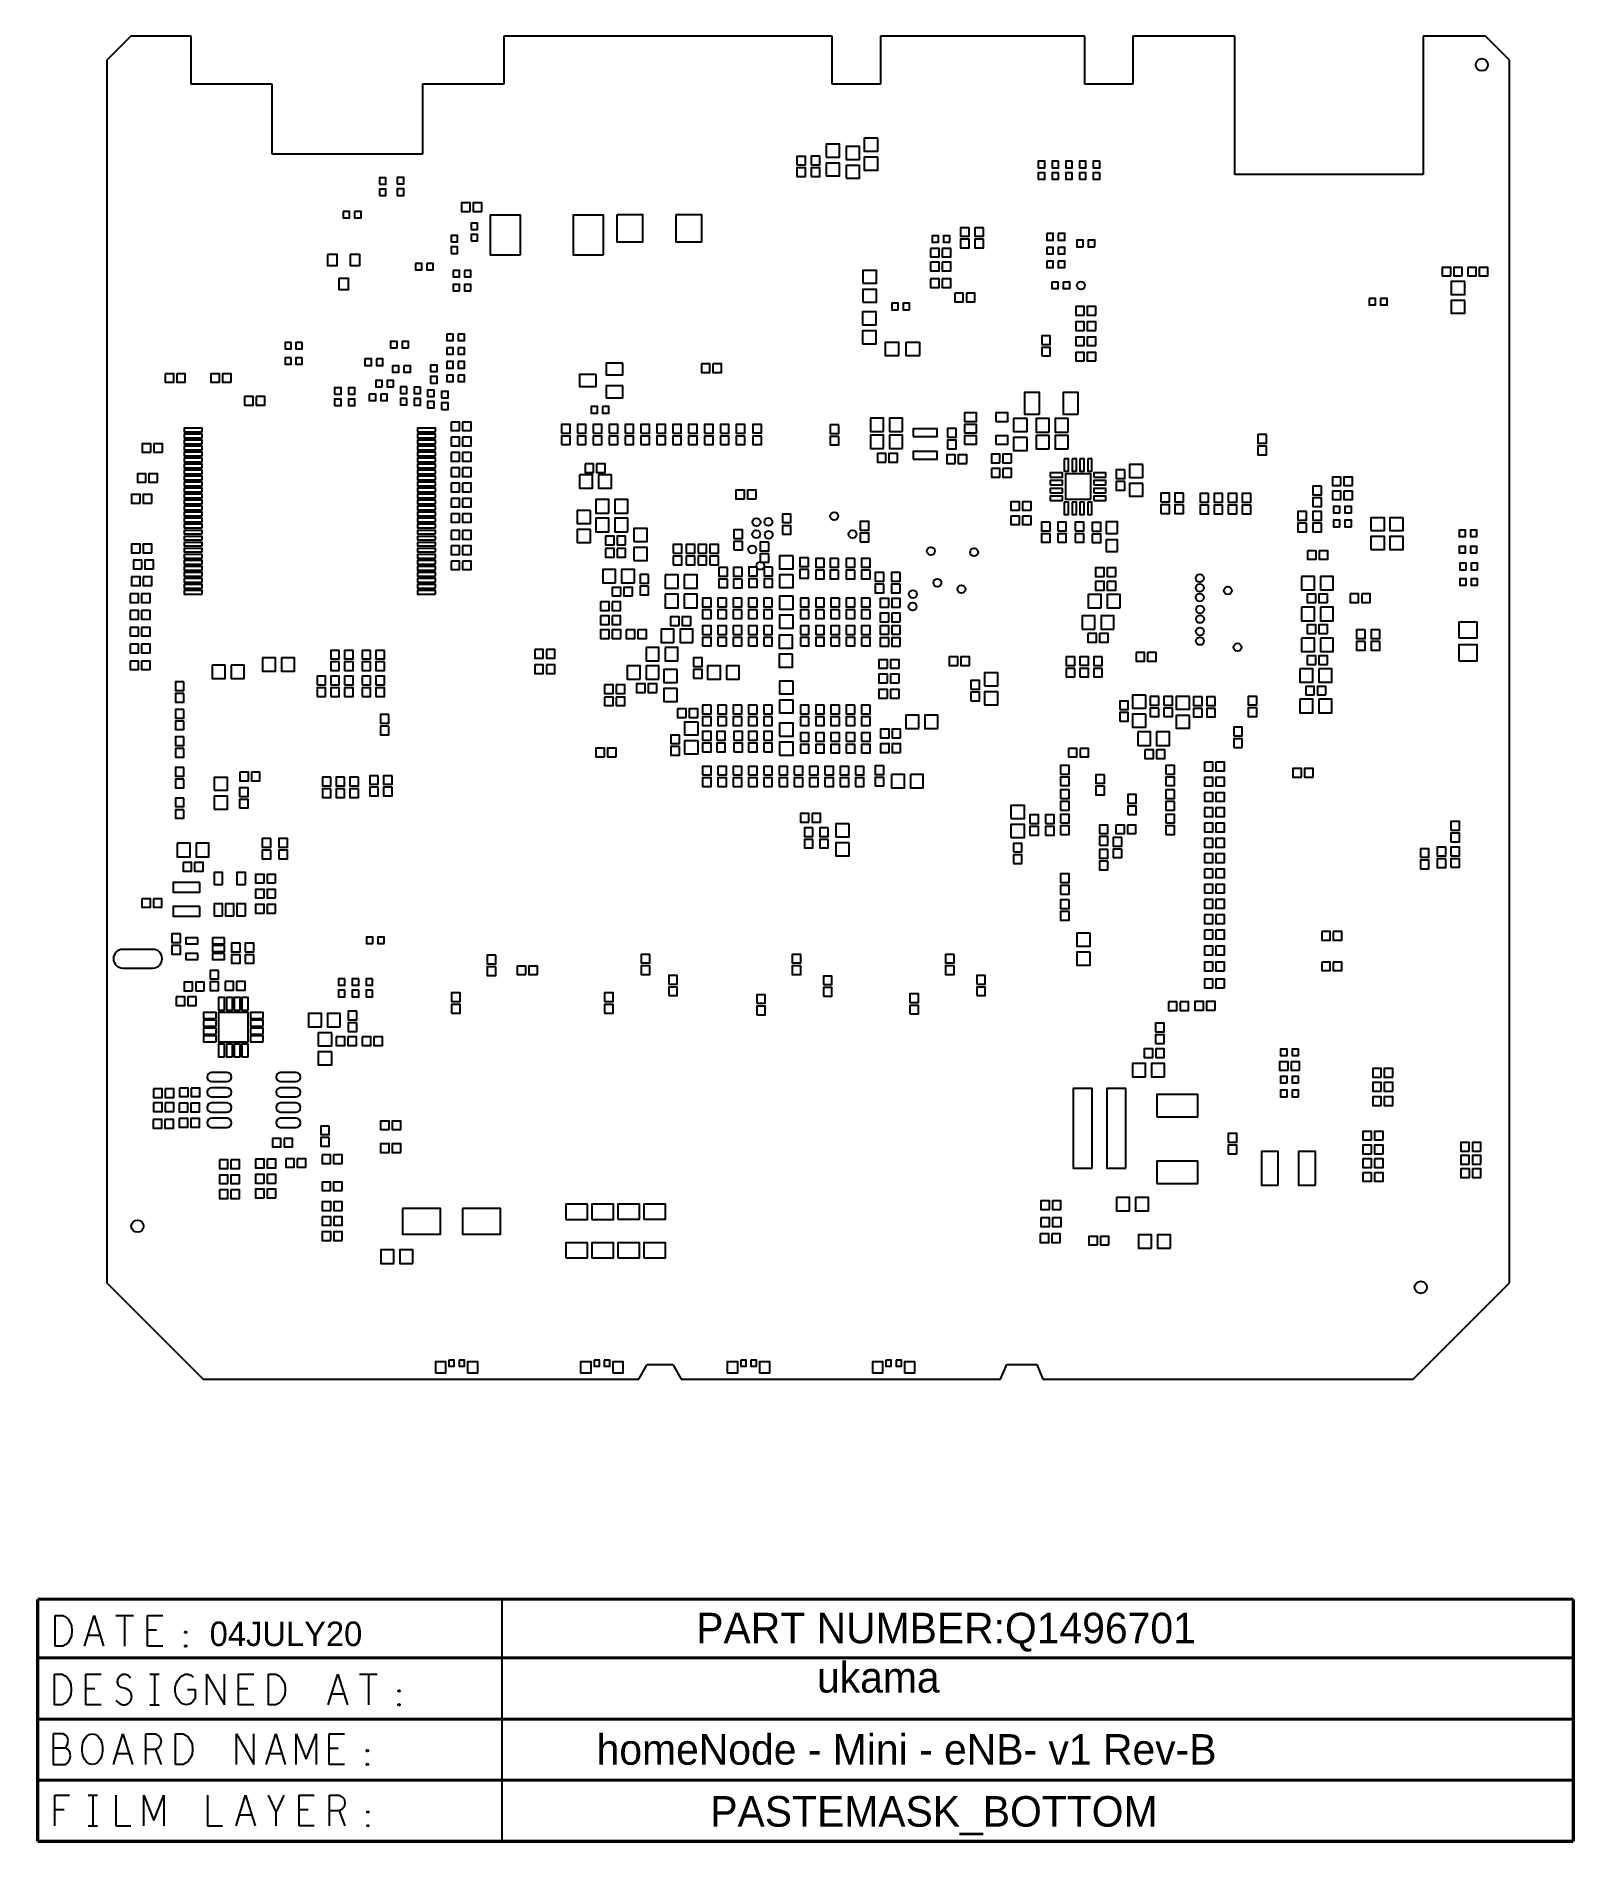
# Model space of a CAD drawing. Extents: x -6 to 122, y -39 to 112.
import ezdxf

# ---------------------------------------------------------------- set-up
doc = ezdxf.new("R2010")
doc.units = 0
for name, color, linetype in [('BG_OUTLINE', 253, 'CONTINUOUS'), ('DF_OUTLINE_DATA', 2, 'CONTINUOUS'), ('PG_PASTEMASK_BOTTOM', 85, 'CONTINUOUS'), ('PIN_PASTEMASK_BOTTOM', 85, 'CONTINUOUS')]:
    doc.layers.add(name, color=color, linetype=linetype)

msp = doc.modelspace()

# ---------------------------------------------------------------- texts
at = {"layer": 'DF_OUTLINE_DATA'}
for s, height, p in [('PART NUMBER:Q1496701', 2.54, (48.994162, -21.965412)), ('04JULY20', 2.032, (8.543265, -22.190913)), ('ukama', 2.54, (59.033004, -26.058165)), ('homeNode - Mini - eNB- v1 Rev-B', 2.54, (40.709901, -32.051549))]:
    msp.add_text(s, height=height, dxfattribs=at).set_placement(p)
at = {"layer": 'PG_PASTEMASK_BOTTOM'}
msp.add_text('PASTEMASK_BOTTOM', height=2.54, dxfattribs=at).set_placement((50.162104, -37.201348))

# ---------------------------------------------------------------- linework, layer by layer
at = {"layer": 'BG_OUTLINE'}
for points in [[(1.999996, 111.59998), (0, 109.599984)], [(7.000011, 111.59998), (1.999996, 111.59998)], [(7.000011, 107.599988), (7.000011, 111.59998)], [(60.300006, 111.59998), (33.00001, 111.59998)], [(33.00001, 111.59998), (33.00001, 107.599988)], [(60.300006, 107.599988), (60.300006, 111.59998)], [(81.300015, 111.59998), (64.299998, 111.59998)], [(64.299998, 111.59998), (64.299998, 107.599988)], [(81.300015, 107.599988), (81.300015, 111.59998)], [(93.774971, 111.59998), (85.300007, 111.59998)], [(85.300007, 111.59998), (85.300007, 107.599988)], [(93.774971, 100.100003), (93.774971, 111.59998)], [(114.599999, 111.59998), (109.424978, 111.600005)], [(109.424978, 111.600005), (109.424978, 100.100003)], [(116.599995, 109.599984), (114.599999, 111.59998)], [(0, 109.599984), (0, 7.999984)], [(116.599995, 7.999984), (116.599995, 109.599984)], [(13.750011, 107.599988), (7.000011, 107.599988)], [(13.750011, 101.8), (13.750011, 107.599988)], [(33.00001, 107.599988), (26.250011, 107.599988)], [(26.250011, 107.599988), (26.250011, 101.8)], [(64.299998, 107.599988), (60.300006, 107.599988)], [(85.300007, 107.599988), (81.300015, 107.599988)], [(26.250011, 101.8), (13.750011, 101.8)], [(109.424978, 100.100003), (93.774971, 100.100003)], [(0, 7.999984), (7.999984, 0)], [(108.600011, 0), (116.599995, 7.999984)], [(7.999984, 0), (44.228537, 0)], [(44.228537, 0), (44.910426, 1.199998)], [(44.910426, 1.199998), (47.046693, 1.199998)], [(47.046693, 1.199998), (47.728556, 0)], [(47.728556, 0), (74.300105, 0)], [(74.300105, 0), (74.800104, 1.199998)], [(74.800104, 1.199998), (77.300099, 1.199998)], [(77.300099, 1.199998), (77.800098, 0)], [(77.800098, 0), (108.600011, 0)]]:
    msp.add_lwpolyline(points, dxfattribs=at)
at = {"layer": 'DF_OUTLINE_DATA', "const_width": 0.254}
for points in [[(-5.753506, -18.304053), (-5.753506, -38.420853)], [(121.906894, -18.304053), (-5.753506, -18.304053)], [(121.906894, -38.420853), (121.906894, -18.304053)], [(-5.753506, -23.180853), (121.906894, -23.180853)], [(-5.753506, -28.260853), (121.906894, -28.260853)], [(-5.753506, -33.340853), (121.906894, -33.340853)], [(-5.753506, -38.420853), (102.933094, -38.420853)], [(102.933094, -38.420853), (121.906894, -38.420853)]]:
    msp.add_lwpolyline(points, dxfattribs=at)
at = {"layer": 'DF_OUTLINE_DATA'}
for points in [[(32.829094, -18.410961), (32.829094, -38.263347)], [(-4.305706, -22.190253), (-4.305706, -19.650253)], [(-4.305706, -19.650253), (-3.670706, -19.650253)], [(-3.670706, -19.650253), (-3.416706, -19.777253)], [(-3.416706, -19.777253), (-3.226206, -19.946645)], [(-3.226206, -19.946645), (-3.067507, -20.200645)], [(-3.067507, -20.200645), (-2.940507, -20.497038)], [(-2.940507, -20.497038), (-2.908706, -20.920253)], [(-2.908706, -20.920253), (-2.940507, -21.343645)], [(-1.861007, -22.190253), (-1.067206, -19.650253)], [(-1.067206, -19.650253), (-0.273507, -22.190253)], [(0.742493, -19.650253), (2.202993, -19.650253)], [(1.472794, -19.650253), (1.472794, -22.190253)], [(3.377794, -22.190253), (3.377794, -19.650253)], [(3.377794, -19.650253), (4.647794, -19.650253)], [(4.139794, -20.87786), (3.377794, -20.87786)], [(6.489294, -21.00486), (6.552794, -20.962645)], [(6.489294, -21.089645), (6.489294, -21.00486)], [(6.552794, -20.962645), (6.616294, -21.00486)], [(6.616294, -21.00486), (6.616294, -21.089645)], [(-3.670706, -22.190253), (-4.305706, -22.190253)], [(-3.416706, -22.063253), (-3.670706, -22.190253)], [(-3.226206, -21.894038), (-3.416706, -22.063253)], [(-3.067507, -21.63986), (-3.226206, -21.894038)], [(-2.940507, -21.343645), (-3.067507, -21.63986)], [(-0.559206, -21.301253), (-1.575206, -21.301253)], [(4.647794, -22.190253), (3.377794, -22.190253)], [(6.552794, -21.132038), (6.489294, -21.089645)], [(6.489294, -22.14786), (6.552794, -22.105645)], [(6.489294, -22.232645), (6.489294, -22.14786)], [(6.552794, -22.27486), (6.489294, -22.232645)], [(6.616294, -21.089645), (6.552794, -21.132038)], [(6.552794, -22.105645), (6.616294, -22.14786)], [(6.616294, -22.232645), (6.552794, -22.27486)], [(6.616294, -22.14786), (6.616294, -22.232645)], [(-4.356506, -27.067053), (-4.356506, -24.527053)], [(-4.356506, -24.527053), (-3.721506, -24.527053)], [(-3.721506, -24.527053), (-3.467506, -24.654053)], [(-3.467506, -24.654053), (-3.277006, -24.823445)], [(-3.277006, -24.823445), (-3.118307, -25.077445)], [(-3.118307, -25.077445), (-2.991307, -25.373838)], [(-2.991307, -25.373838), (-2.959506, -25.797053)], [(-1.753006, -27.067053), (-1.753006, -24.527053)], [(-1.753006, -24.527053), (-0.483006, -24.527053)], [(0.882193, -25.162053), (0.945693, -24.86566)], [(0.977494, -25.458445), (0.882193, -25.162053)], [(0.945693, -24.86566), (1.104494, -24.654053)], [(1.199693, -25.62766), (0.977494, -25.458445)], [(1.104494, -24.654053), (1.326693, -24.527053)], [(1.326693, -24.527053), (1.548994, -24.527053)], [(1.548994, -24.527053), (1.771193, -24.61166)], [(1.771193, -24.61166), (1.961693, -24.823445)], [(3.580994, -24.527053), (4.342994, -24.527053)], [(3.961994, -24.527053), (3.961994, -27.067053)], [(5.676494, -25.62766), (5.739994, -25.373838)], [(5.739994, -25.373838), (5.866994, -25.077445)], [(5.866994, -25.077445), (6.057494, -24.823445)], [(6.057494, -24.823445), (6.247994, -24.654053)], [(6.247994, -24.654053), (6.501994, -24.527053)], [(6.501994, -24.527053), (6.724193, -24.527053)], [(6.724193, -24.527053), (6.978193, -24.61166)], [(6.978193, -24.61166), (7.168693, -24.781053)], [(8.311693, -27.067053), (8.311693, -24.527053)], [(8.311693, -24.527053), (9.772193, -27.067053)], [(9.772193, -27.067053), (9.772193, -24.527053)], [(10.946994, -27.067053), (10.946994, -24.527053)], [(10.946994, -24.527053), (12.216994, -24.527053)], [(13.423494, -27.067053), (13.423494, -24.527053)], [(13.423494, -24.527053), (14.058494, -24.527053)], [(14.058494, -24.527053), (14.312494, -24.654053)], [(14.312494, -24.654053), (14.502994, -24.823445)], [(14.502994, -24.823445), (14.661693, -25.077445)], [(14.661693, -25.077445), (14.788693, -25.373838)], [(14.788693, -25.373838), (14.820494, -25.797053)], [(18.408193, -27.067053), (19.201994, -24.527053)], [(19.201994, -24.527053), (19.995693, -27.067053)], [(21.011693, -24.527053), (22.472193, -24.527053)], [(21.741994, -24.527053), (21.741994, -27.067053)], [(-3.467506, -26.940053), (-3.721506, -27.067053)], [(-3.277006, -26.770838), (-3.467506, -26.940053)], [(-3.118307, -26.51666), (-3.277006, -26.770838)], [(-2.991307, -26.220445), (-3.118307, -26.51666)], [(-2.959506, -25.797053), (-2.991307, -26.220445)], [(-0.991006, -25.75466), (-1.753006, -25.75466)], [(0.755193, -26.728445), (1.009193, -26.940053)], [(1.009193, -26.940053), (1.294994, -27.067053)], [(1.580693, -25.712445), (1.199693, -25.62766)], [(1.548994, -27.067053), (1.802994, -26.940053)], [(1.866494, -25.88166), (1.580693, -25.712445)], [(1.802994, -26.940053), (1.993494, -26.728445)], [(2.025193, -26.135838), (1.866494, -25.88166)], [(1.993494, -26.728445), (2.088693, -26.432053)], [(2.088693, -26.432053), (2.025193, -26.135838)], [(5.676494, -25.924053), (5.676494, -25.62766)], [(5.739994, -26.26266), (5.676494, -25.924053)], [(5.866994, -26.559053), (5.739994, -26.26266)], [(6.057494, -26.813053), (5.866994, -26.559053)], [(6.279693, -26.982445), (6.057494, -26.813053)], [(6.597193, -27.067053), (6.279693, -26.982445)], [(6.914693, -26.982445), (6.597193, -27.067053)], [(6.692494, -25.797053), (7.327494, -25.797053)], [(7.136994, -26.813053), (6.914693, -26.982445)], [(7.327494, -26.559053), (7.136994, -26.813053)], [(7.327494, -25.797053), (7.327494, -26.559053)], [(11.708994, -25.75466), (10.946994, -25.75466)], [(14.312494, -26.940053), (14.058494, -27.067053)], [(14.502994, -26.770838), (14.312494, -26.940053)], [(14.661693, -26.51666), (14.502994, -26.770838)], [(14.788693, -26.220445), (14.661693, -26.51666)], [(14.820494, -25.797053), (14.788693, -26.220445)], [(19.709994, -26.178053), (18.693994, -26.178053)], [(24.218494, -25.88166), (24.281994, -25.839445)], [(24.218494, -25.966445), (24.218494, -25.88166)], [(24.281994, -26.008838), (24.218494, -25.966445)], [(24.218494, -27.02466), (24.281994, -26.982445)], [(24.218494, -27.109445), (24.218494, -27.02466)], [(24.281994, -25.839445), (24.345494, -25.88166)], [(24.345494, -25.966445), (24.281994, -26.008838)], [(24.281994, -26.982445), (24.345494, -27.02466)], [(24.345494, -25.88166), (24.345494, -25.966445)], [(24.345494, -27.02466), (24.345494, -27.109445)], [(-3.721506, -27.067053), (-4.356506, -27.067053)], [(-0.483006, -27.067053), (-1.753006, -27.067053)], [(1.294994, -27.067053), (1.548994, -27.067053)], [(3.580994, -27.067053), (4.342994, -27.067053)], [(12.216994, -27.067053), (10.946994, -27.067053)], [(14.058494, -27.067053), (13.423494, -27.067053)], [(24.281994, -27.15166), (24.218494, -27.109445)], [(24.345494, -27.109445), (24.281994, -27.15166)], [(-3.619906, -29.488638), (-4.477207, -29.488638)], [(-4.477207, -29.488638), (-4.477207, -32.028638)], [(-3.397707, -29.615638), (-3.619906, -29.488638)], [(-3.270707, -29.785158), (-3.397707, -29.615638)], [(-3.207207, -30.039158), (-3.270707, -29.785158)], [(-2.000707, -30.250638), (-1.873707, -29.954245)], [(-1.873707, -29.954245), (-1.683207, -29.700245)], [(-1.683207, -29.700245), (-1.460906, -29.531158)], [(-1.460906, -29.531158), (-1.206906, -29.488638)], [(-1.206906, -29.488638), (-0.952906, -29.531158)], [(-0.952906, -29.531158), (-0.730707, -29.700245)], [(-0.730707, -29.700245), (-0.540207, -29.954245)], [(-0.540207, -29.954245), (-0.413207, -30.250638)], [(0.539293, -32.028638), (1.333094, -29.488638)], [(1.333094, -29.488638), (2.126793, -32.028638)], [(3.238094, -32.028638), (3.238094, -29.488638)], [(3.238094, -29.488638), (4.031793, -29.488638)], [(4.031793, -29.488638), (4.285793, -29.615638)], [(4.285793, -29.615638), (4.444594, -29.785158)], [(4.444594, -29.785158), (4.508094, -30.123638)], [(5.714594, -32.028638), (5.714594, -29.488638)], [(5.714594, -29.488638), (6.349594, -29.488638)], [(6.349594, -29.488638), (6.603594, -29.615638)], [(6.603594, -29.615638), (6.794094, -29.785158)], [(6.794094, -29.785158), (6.952793, -30.039158)], [(10.762793, -32.028638), (10.762793, -29.488638)], [(10.762793, -29.488638), (12.223293, -32.028638)], [(12.223293, -32.028638), (12.223293, -29.488638)], [(13.239293, -32.028638), (14.033094, -29.488638)], [(14.033094, -29.488638), (14.826793, -32.028638)], [(15.747594, -32.028638), (15.747594, -29.488638)], [(15.747594, -29.488638), (16.573094, -31.605245)], [(16.573094, -31.605245), (17.398594, -29.488638)], [(17.398594, -29.488638), (17.398594, -32.028638)], [(18.478094, -32.028638), (18.478094, -29.488638)], [(18.478094, -29.488638), (19.748094, -29.488638)], [(-3.492906, -30.674158), (-4.477207, -30.674158)], [(-3.492906, -30.674158), (-3.365906, -30.547158)], [(-3.270707, -30.758638), (-3.492906, -30.674158)], [(-3.365906, -30.547158), (-3.270707, -30.33555)], [(-3.270707, -30.33555), (-3.207207, -30.039158)], [(-3.080207, -31.012638), (-3.270707, -30.758638)], [(-3.016707, -31.309158), (-3.080207, -31.012638)], [(-3.080207, -31.605245), (-3.016707, -31.309158)], [(-2.064207, -30.589245), (-2.000707, -30.250638)], [(-2.064207, -30.928158), (-2.064207, -30.589245)], [(-2.000707, -31.266638), (-2.064207, -30.928158)], [(-1.873707, -31.563158), (-2.000707, -31.266638)], [(-0.413207, -31.266638), (-0.540207, -31.563158)], [(-0.413207, -30.250638), (-0.349707, -30.589245)], [(-0.349707, -30.928158), (-0.413207, -31.266638)], [(-0.349707, -30.589245), (-0.349707, -30.928158)], [(1.841094, -31.139638), (0.825094, -31.139638)], [(4.031793, -30.801158), (3.238094, -30.801158)], [(4.254094, -30.674158), (4.031793, -30.801158)], [(4.031793, -30.801158), (4.508094, -32.028638)], [(4.444594, -30.462245), (4.254094, -30.674158)], [(4.508094, -30.123638), (4.444594, -30.462245)], [(6.952793, -31.478245), (6.794094, -31.73255)], [(6.952793, -30.039158), (7.079793, -30.33555)], [(7.079793, -31.182158), (6.952793, -31.478245)], [(7.079793, -30.33555), (7.111594, -30.758638)], [(7.111594, -30.758638), (7.079793, -31.182158)], [(14.541094, -31.139638), (13.525094, -31.139638)], [(19.240094, -30.716245), (18.478094, -30.716245)], [(21.589594, -30.843245), (21.653094, -30.801158)], [(21.589594, -30.928158), (21.589594, -30.843245)], [(21.653094, -30.97055), (21.589594, -30.928158)], [(21.653094, -30.801158), (21.716594, -30.843245)], [(21.716594, -30.928158), (21.653094, -30.97055)], [(21.716594, -30.843245), (21.716594, -30.928158)], [(-4.477207, -32.028638), (-3.429406, -32.028638)], [(-3.429406, -32.028638), (-3.207207, -31.859245)], [(-3.207207, -31.859245), (-3.080207, -31.605245)], [(-1.683207, -31.817158), (-1.873707, -31.563158)], [(-1.460906, -31.986245), (-1.683207, -31.817158)], [(-1.206906, -32.028638), (-1.460906, -31.986245)], [(-0.952906, -31.986245), (-1.206906, -32.028638)], [(-0.730707, -31.817158), (-0.952906, -31.986245)], [(-0.540207, -31.563158), (-0.730707, -31.817158)], [(6.349594, -32.028638), (5.714594, -32.028638)], [(6.603594, -31.901638), (6.349594, -32.028638)], [(6.794094, -31.73255), (6.603594, -31.901638)], [(19.748094, -32.028638), (18.478094, -32.028638)], [(21.589594, -31.986245), (21.653094, -31.944158)], [(21.589594, -32.071158), (21.589594, -31.986245)], [(21.653094, -32.113245), (21.589594, -32.071158)], [(21.653094, -31.944158), (21.716594, -31.986245)], [(21.716594, -32.071158), (21.653094, -32.113245)], [(21.716594, -31.986245), (21.716594, -32.071158)], [(-4.312107, -37.125453), (-4.312107, -34.585453)], [(-4.312107, -34.585453), (-3.105607, -34.585453)], [(-3.550107, -35.81306), (-4.312107, -35.81306)], [(-1.549806, -34.585453), (-0.787806, -34.585453)], [(-1.168806, -34.585453), (-1.168806, -37.125453)], [(0.736194, -34.585453), (0.736194, -37.125453)], [(3.085694, -37.125453), (3.085694, -34.585453)], [(3.085694, -34.585453), (3.911194, -36.70206)], [(3.911194, -36.70206), (4.736694, -34.585453)], [(4.736694, -34.585453), (4.736694, -37.125453)], [(8.356194, -34.585453), (8.356194, -37.125453)], [(10.737393, -37.125453), (11.531194, -34.585453)], [(11.531194, -34.585453), (12.324893, -37.125453)], [(14.071194, -35.982453), (13.436194, -34.585453)], [(14.706194, -34.585453), (14.071194, -35.982453)], [(14.071194, -37.125453), (14.071194, -35.982453)], [(15.976194, -37.125453), (15.976194, -34.585453)], [(15.976194, -34.585453), (17.246194, -34.585453)], [(16.738194, -35.81306), (15.976194, -35.81306)], [(18.516194, -37.125453), (18.516194, -34.585453)], [(18.516194, -34.585453), (19.309893, -34.585453)], [(19.309893, -35.897845), (18.516194, -35.897845)], [(19.309893, -34.585453), (19.563893, -34.712453)], [(19.532194, -35.770845), (19.309893, -35.897845)], [(19.309893, -35.897845), (19.786194, -37.125453)], [(19.722694, -35.55906), (19.532194, -35.770845)], [(19.563893, -34.712453), (19.722694, -34.881845)], [(19.722694, -34.881845), (19.786194, -35.220453)], [(19.786194, -35.220453), (19.722694, -35.55906)], [(21.627694, -35.94006), (21.691194, -35.897845)], [(21.627694, -36.024845), (21.627694, -35.94006)], [(21.691194, -36.067238), (21.627694, -36.024845)], [(21.691194, -35.897845), (21.754694, -35.94006)], [(21.754694, -36.024845), (21.691194, -36.067238)], [(21.754694, -35.94006), (21.754694, -36.024845)], [(-1.549806, -37.125453), (-0.787806, -37.125453)], [(0.736194, -37.125453), (2.006194, -37.125453)], [(8.356194, -37.125453), (9.626194, -37.125453)], [(12.039194, -36.236453), (11.023194, -36.236453)], [(17.246194, -37.125453), (15.976194, -37.125453)], [(21.627694, -37.08306), (21.691194, -37.040845)], [(21.627694, -37.167845), (21.627694, -37.08306)], [(21.691194, -37.21006), (21.627694, -37.167845)], [(21.691194, -37.040845), (21.754694, -37.08306)], [(21.754694, -37.167845), (21.691194, -37.21006)], [(21.754694, -37.08306), (21.754694, -37.167845)]]:
    msp.add_lwpolyline(points, dxfattribs=at)
at = {"layer": 'PIN_PASTEMASK_BOTTOM'}
for points in [[(59.795715, 101.552705), (60.913315, 101.552705), (60.913315, 102.625093), (59.795715, 102.625093)], [(61.445318, 101.358852), (62.562918, 101.358852), (62.562918, 102.43124), (61.445318, 102.43124)], [(64.078968, 103.107287), (62.961368, 103.107287), (62.961368, 102.034899), (64.078968, 102.034899)], [(57.366967, 100.89327), (58.078167, 100.89327), (58.078167, 101.60447), (57.366967, 101.60447)], [(57.366967, 99.93056), (58.078167, 99.93056), (58.078167, 100.64176), (57.366967, 100.64176)], [(58.553858, 100.908561), (59.265058, 100.908561), (59.265058, 101.619761), (58.553858, 101.619761)], [(58.553858, 99.94585), (59.265058, 99.94585), (59.265058, 100.65705), (58.553858, 100.65705)], [(59.795715, 99.977905), (60.913315, 99.977905), (60.913315, 101.050293), (59.795715, 101.050293)], [(61.445318, 99.784052), (62.562918, 99.784052), (62.562918, 100.85644), (61.445318, 100.85644)], [(64.078968, 101.532487), (62.961368, 101.532487), (62.961368, 100.460099), (64.078968, 100.460099)], [(77.425398, 100.668557), (77.958798, 100.668557), (77.958798, 101.201957), (77.425398, 101.201957)], [(79.101798, 101.201931), (78.568398, 101.201931), (78.568398, 100.668531), (79.101798, 100.668531)], [(80.244798, 101.201957), (79.711398, 101.201957), (79.711398, 100.668557), (80.244798, 100.668557)], [(80.854398, 100.668557), (81.387798, 100.668557), (81.387798, 101.201957), (80.854398, 101.201957)], [(82.530798, 101.201957), (81.997398, 101.201957), (81.997398, 100.668557), (82.530798, 100.668557)], [(22.6695, 99.293705), (23.2029, 99.293705), (23.2029, 99.827105), (22.6695, 99.827105)], [(24.1427, 99.319105), (24.6761, 99.319105), (24.6761, 99.852505), (24.1427, 99.852505)], [(77.425398, 99.718546), (77.958798, 99.718546), (77.958798, 100.251946), (77.425398, 100.251946)], [(79.101798, 100.25192), (78.568398, 100.25192), (78.568398, 99.71852), (79.101798, 99.71852)], [(80.244798, 100.251946), (79.711398, 100.251946), (79.711398, 99.718546), (80.244798, 99.718546)], [(80.854398, 99.718546), (81.387798, 99.718546), (81.387798, 100.251946), (80.854398, 100.251946)], [(82.530798, 100.251946), (81.997398, 100.251946), (81.997398, 99.718546), (82.530798, 99.718546)], [(22.6695, 98.343695), (23.2029, 98.343695), (23.2029, 98.877095), (22.6695, 98.877095)], [(24.1427, 98.369095), (24.6761, 98.369095), (24.6761, 98.902495), (24.1427, 98.902495)], [(30.2006, 97.028), (30.2006, 97.7392), (29.4894, 97.7392), (29.4894, 97.028)], [(31.163311, 97.028), (31.163311, 97.7392), (30.452111, 97.7392), (30.452111, 97.028)], [(19.645198, 97.031759), (19.645198, 96.498359), (20.178598, 96.498359), (20.178598, 97.031759)], [(20.595209, 97.031759), (20.595209, 96.498359), (21.128609, 96.498359), (21.128609, 97.031759)], [(34.372753, 93.419854), (34.372753, 96.719847), (31.87286, 96.719847), (31.87286, 93.419854)], [(41.272765, 93.419854), (41.272765, 96.719847), (38.772871, 96.719847), (38.772871, 93.419854)], [(42.39401, 96.75368), (42.39401, 94.493588), (44.554, 94.493588), (44.554, 96.75368)], [(47.294228, 96.75368), (47.294228, 94.493588), (49.454219, 94.493588), (49.454219, 96.75368)], [(28.6131, 94.493105), (29.1465, 94.493105), (29.1465, 95.026505), (28.6131, 95.026505)], [(30.2895, 95.534378), (30.8229, 95.534378), (30.8229, 96.067778), (30.2895, 96.067778)], [(30.2895, 94.584368), (30.8229, 94.584368), (30.8229, 95.117768), (30.2895, 95.117768)], [(69.127192, 94.478551), (69.127192, 95.011951), (68.593792, 95.011951), (68.593792, 94.478551)], [(70.077203, 94.478551), (70.077203, 95.011951), (69.543803, 95.011951), (69.543803, 94.478551)], [(71.672298, 95.682562), (70.961098, 95.682562), (70.961098, 94.971362), (71.672298, 94.971362)], [(71.672298, 94.719851), (70.961098, 94.719851), (70.961098, 94.008651), (71.672298, 94.008651)], [(72.866098, 95.682562), (72.154898, 95.682562), (72.154898, 94.971362), (72.866098, 94.971362)], [(72.866098, 94.719851), (72.154898, 94.719851), (72.154898, 94.008651), (72.866098, 94.008651)], [(78.144192, 95.189751), (78.144192, 94.656351), (78.677592, 94.656351), (78.677592, 95.189751)], [(79.094203, 95.189751), (79.094203, 94.656351), (79.627603, 94.656351), (79.627603, 95.189751)], [(81.166792, 94.097551), (81.166792, 94.630951), (80.633392, 94.630951), (80.633392, 94.097551)], [(82.116803, 94.097551), (82.116803, 94.630951), (81.583403, 94.630951), (81.583403, 94.097551)], [(18.333771, 93.451489), (18.333771, 92.551593), (19.133871, 92.551593), (19.133871, 93.451489)], [(20.233792, 93.451489), (20.233792, 92.551593), (21.033892, 92.551593), (21.033892, 93.451489)], [(28.6131, 93.543095), (29.1465, 93.543095), (29.1465, 94.076495), (28.6131, 94.076495)], [(68.474387, 93.957851), (68.474387, 93.246651), (69.185587, 93.246651), (69.185587, 93.957851)], [(69.437098, 93.957851), (69.437098, 93.246651), (70.148298, 93.246651), (70.148298, 93.957851)], [(78.144218, 94.046751), (78.144218, 93.513351), (78.677618, 93.513351), (78.677618, 94.046751)], [(79.094228, 94.046751), (79.094228, 93.513351), (79.627628, 93.513351), (79.627628, 94.046751)], [(25.65433, 92.703599), (25.65433, 92.170199), (26.18773, 92.170199), (26.18773, 92.703599)], [(26.604341, 92.703599), (26.604341, 92.170199), (27.137741, 92.170199), (27.137741, 92.703599)], [(28.77599, 92.128543), (28.77599, 91.595143), (29.30939, 91.595143), (29.30939, 92.128543)], [(29.726001, 92.128543), (29.726001, 91.595143), (30.259401, 91.595143), (30.259401, 92.128543)], [(62.852402, 91.056663), (63.970002, 91.056663), (63.970002, 92.129051), (62.852402, 92.129051)], [(68.474387, 92.814851), (68.474387, 92.103651), (69.185587, 92.103651), (69.185587, 92.814851)], [(69.437098, 92.814851), (69.437098, 92.103651), (70.148298, 92.103651), (70.148298, 92.814851)], [(78.144192, 92.903751), (78.144192, 92.370351), (78.677592, 92.370351), (78.677592, 92.903751)], [(79.094203, 92.903751), (79.094203, 92.370351), (79.627603, 92.370351), (79.627603, 92.903751)], [(111.711689, 91.6686), (111.711689, 92.3798), (111.000489, 92.3798), (111.000489, 91.6686)], [(112.6744, 91.6686), (112.6744, 92.3798), (111.9632, 92.3798), (111.9632, 91.6686)], [(113.127587, 92.383051), (113.127587, 91.671851), (113.838787, 91.671851), (113.838787, 92.383051)], [(114.090298, 92.383051), (114.090298, 91.671851), (114.801498, 91.671851), (114.801498, 92.383051)], [(19.283782, 91.451493), (19.283782, 90.551597), (20.083882, 90.551597), (20.083882, 91.451493)], [(29.30939, 90.4367), (29.30939, 90.9701), (28.77599, 90.9701), (28.77599, 90.4367)], [(30.259401, 90.4367), (30.259401, 90.9701), (29.726001, 90.9701), (29.726001, 90.4367)], [(62.852402, 89.481863), (63.970002, 89.481863), (63.970002, 90.554251), (62.852402, 90.554251)], [(68.474387, 91.417851), (68.474387, 90.706651), (69.185587, 90.706651), (69.185587, 91.417851)], [(69.437098, 91.417851), (69.437098, 90.706651), (70.148298, 90.706651), (70.148298, 91.417851)], [(70.485559, 90.234211), (70.485559, 89.523011), (71.196759, 89.523011), (71.196759, 90.234211)], [(71.44827, 90.234211), (71.44827, 89.523011), (72.15947, 89.523011), (72.15947, 90.234211)], [(78.557095, 91.1479), (78.557095, 90.6145), (79.090495, 90.6145), (79.090495, 91.1479)], [(79.507105, 91.1479), (79.507105, 90.6145), (80.040505, 90.6145), (80.040505, 91.1479)], [(112.873587, 91.214194), (111.755987, 91.214194), (111.755987, 90.141806), (112.873587, 90.141806)], [(62.827002, 87.602263), (63.944602, 87.602263), (63.944602, 88.674651), (62.827002, 88.674651)], [(65.774367, 88.865151), (65.774367, 89.398551), (65.240967, 89.398551), (65.240967, 88.865151)], [(66.724378, 88.865151), (66.724378, 89.398551), (66.190978, 89.398551), (66.190978, 88.865151)], [(81.248098, 88.420651), (81.248098, 89.131851), (80.536898, 89.131851), (80.536898, 88.420651)], [(82.210808, 88.420651), (82.210808, 89.131851), (81.499608, 89.131851), (81.499608, 88.420651)], [(104.937255, 89.803732), (104.937255, 89.270332), (105.470655, 89.270332), (105.470655, 89.803732)], [(105.887266, 89.803732), (105.887266, 89.270332), (106.420666, 89.270332), (106.420666, 89.803732)], [(112.873587, 89.639394), (111.755987, 89.639394), (111.755987, 88.567006), (112.873587, 88.567006)], [(62.827002, 86.027463), (63.944602, 86.027463), (63.944602, 87.099851), (62.827002, 87.099851)], [(81.248098, 87.150651), (81.248098, 87.861851), (80.536898, 87.861851), (80.536898, 87.150651)], [(82.210808, 87.150651), (82.210808, 87.861851), (81.499608, 87.861851), (81.499608, 87.150651)], [(15.334031, 86.128911), (14.826031, 86.128911), (14.826031, 85.620911), (15.334031, 85.620911)], [(16.223031, 86.128911), (15.715031, 86.128911), (15.715031, 85.620911), (16.223031, 85.620911)], [(24.124895, 85.6869), (24.124895, 86.2203), (23.591495, 86.2203), (23.591495, 85.6869)], [(25.074905, 85.6869), (25.074905, 86.2203), (24.541505, 86.2203), (24.541505, 85.6869)], [(28.251226, 86.83371), (28.251226, 86.30031), (28.784626, 86.30031), (28.784626, 86.83371)], [(28.251226, 85.69071), (28.251226, 85.15731), (28.784626, 85.15731), (28.784626, 85.69071)], [(29.201237, 86.83371), (29.201237, 86.30031), (29.734637, 86.30031), (29.734637, 86.83371)], [(29.201237, 85.69071), (29.201237, 85.15731), (29.734637, 85.15731), (29.734637, 85.69071)], [(65.842998, 85.055151), (65.842998, 86.147351), (64.699998, 86.147351), (64.699998, 85.055151)], [(67.570198, 85.055151), (67.570198, 86.147351), (66.427198, 86.147351), (66.427198, 85.055151)], [(77.717498, 85.982251), (78.428698, 85.982251), (78.428698, 86.693451), (77.717498, 86.693451)], [(77.717498, 85.01954), (78.428698, 85.01954), (78.428698, 85.73074), (77.717498, 85.73074)], [(81.248098, 85.880651), (81.248098, 86.591851), (80.536898, 86.591851), (80.536898, 85.880651)], [(82.210808, 85.880651), (82.210808, 86.591851), (81.499608, 86.591851), (81.499608, 85.880651)], [(15.334031, 84.858911), (14.826031, 84.858911), (14.826031, 84.350911), (15.334031, 84.350911)], [(16.223031, 84.858911), (15.715031, 84.858911), (15.715031, 84.350911), (16.223031, 84.350911)], [(21.457895, 84.7725), (21.457895, 84.2391), (21.991295, 84.2391), (21.991295, 84.7725)], [(22.407905, 84.7725), (22.407905, 84.2391), (22.941305, 84.2391), (22.941305, 84.7725)], [(23.743895, 84.2137), (23.743895, 83.6803), (24.277295, 83.6803), (24.277295, 84.2137)], [(24.693905, 84.2137), (24.693905, 83.6803), (25.227305, 83.6803), (25.227305, 84.2137)], [(26.9113, 83.723505), (27.4447, 83.723505), (27.4447, 84.256905), (26.9113, 84.256905)], [(28.251226, 84.54771), (28.251226, 84.01431), (28.784626, 84.01431), (28.784626, 84.54771)], [(29.201237, 84.54771), (29.201237, 84.01431), (29.734637, 84.01431), (29.734637, 84.54771)], [(42.895418, 84.432851), (41.498418, 84.432851), (41.498418, 83.442251), (42.895418, 83.442251)], [(49.424387, 84.356651), (49.424387, 83.645451), (50.135587, 83.645451), (50.135587, 84.356651)], [(50.387098, 84.356651), (50.387098, 83.645451), (51.098298, 83.645451), (51.098298, 84.356651)], [(81.248098, 84.610651), (81.248098, 85.321851), (80.536898, 85.321851), (80.536898, 84.610651)], [(82.210808, 84.610651), (82.210808, 85.321851), (81.499608, 85.321851), (81.499608, 84.610651)], [(4.847387, 83.543851), (4.847387, 82.832651), (5.558587, 82.832651), (5.558587, 83.543851)], [(5.810098, 83.543851), (5.810098, 82.832651), (6.521298, 82.832651), (6.521298, 83.543851)], [(9.366098, 82.832651), (9.366098, 83.543851), (8.654898, 83.543851), (8.654898, 82.832651)], [(10.328808, 82.832651), (10.328808, 83.543851), (9.617608, 83.543851), (9.617608, 82.832651)], [(22.880295, 82.4611), (22.880295, 82.9945), (22.346895, 82.9945), (22.346895, 82.4611)], [(23.830305, 82.4611), (23.830305, 82.9945), (23.296905, 82.9945), (23.296905, 82.4611)], [(26.9113, 82.773495), (27.4447, 82.773495), (27.4447, 83.306895), (26.9113, 83.306895)], [(28.251226, 83.41995), (28.251226, 82.88655), (28.784626, 82.88655), (28.784626, 83.41995)], [(29.201237, 83.41995), (29.201237, 82.88655), (29.734637, 82.88655), (29.734637, 83.41995)], [(40.685618, 83.480351), (39.288618, 83.480351), (39.288618, 82.489751), (40.685618, 82.489751)], [(11.451387, 81.638851), (11.451387, 80.927651), (12.162587, 80.927651), (12.162587, 81.638851)], [(12.414098, 81.638851), (12.414098, 80.927651), (13.125298, 80.927651), (13.125298, 81.638851)], [(18.9357, 81.843905), (19.4691, 81.843905), (19.4691, 82.377305), (18.9357, 82.377305)], [(18.9357, 80.893895), (19.4691, 80.893895), (19.4691, 81.427295), (18.9357, 81.427295)], [(20.0787, 81.843905), (20.6121, 81.843905), (20.6121, 82.377305), (20.0787, 82.377305)], [(20.0787, 80.893895), (20.6121, 80.893895), (20.6121, 81.427295), (20.0787, 81.427295)], [(21.813495, 81.8515), (21.813495, 81.3181), (22.346895, 81.3181), (22.346895, 81.8515)], [(22.763505, 81.8515), (22.763505, 81.3181), (23.296905, 81.3181), (23.296905, 81.8515)], [(24.93424, 82.443599), (24.40084, 82.443599), (24.40084, 81.910199), (24.93424, 81.910199)], [(24.93424, 81.493589), (24.40084, 81.493589), (24.40084, 80.960189), (24.93424, 80.960189)], [(26.0731, 82.428105), (25.5397, 82.428105), (25.5397, 81.894705), (26.0731, 81.894705)], [(26.0731, 81.478095), (25.5397, 81.478095), (25.5397, 80.944695), (26.0731, 80.944695)], [(26.66144, 81.656199), (27.19484, 81.656199), (27.19484, 82.189599), (26.66144, 82.189599)], [(26.66144, 80.706189), (27.19484, 80.706189), (27.19484, 81.239589), (26.66144, 81.239589)], [(27.8257, 81.528945), (28.3591, 81.528945), (28.3591, 82.062345), (27.8257, 82.062345)], [(27.8257, 80.578935), (28.3591, 80.578935), (28.3591, 81.112335), (27.8257, 81.112335)], [(42.895418, 82.527851), (41.498418, 82.527851), (41.498418, 81.537251), (42.895418, 81.537251)], [(77.537742, 80.190492), (77.537742, 81.991403), (76.288036, 81.991403), (76.288036, 80.190492)], [(80.738142, 80.190492), (80.738142, 81.991403), (79.488436, 81.991403), (79.488436, 80.190492)], [(40.247392, 80.813351), (40.247392, 80.279951), (40.780792, 80.279951), (40.780792, 80.813351)], [(41.197403, 80.813351), (41.197403, 80.279951), (41.730803, 80.279951), (41.730803, 80.813351)], [(64.563092, 78.743226), (64.563092, 79.860826), (63.490704, 79.860826), (63.490704, 78.743226)], [(66.137892, 78.743226), (66.137892, 79.860826), (65.065504, 79.860826), (65.065504, 78.743226)], [(71.295108, 79.585629), (72.295106, 79.585629), (72.295106, 80.285628), (71.295108, 80.285628)], [(73.895102, 79.585629), (74.8951, 79.585629), (74.8951, 80.285628), (73.895102, 80.285628)], [(76.498272, 79.812845), (75.380672, 79.812845), (75.380672, 78.740457), (76.498272, 78.740457)], [(78.329892, 78.692426), (78.329892, 79.810026), (77.257504, 79.810026), (77.257504, 78.692426)], [(79.904692, 78.692426), (79.904692, 79.810026), (78.832304, 79.810026), (78.832304, 78.692426)], [(7.927899, 78.729078), (7.927899, 79.029077), (6.4278, 79.029077), (6.4278, 78.729078)], [(7.927899, 78.228977), (7.927899, 78.528977), (6.4278, 78.528977), (6.4278, 78.228977)], [(27.327911, 78.729078), (27.327911, 79.029077), (25.827812, 79.029077), (25.827812, 78.729078)], [(27.327911, 78.228977), (27.327911, 78.528977), (25.827812, 78.528977), (25.827812, 78.228977)], [(28.613938, 79.531693), (28.613938, 78.820493), (29.325138, 78.820493), (29.325138, 79.531693)], [(28.613938, 78.261693), (28.613938, 77.550493), (29.325138, 77.550493), (29.325138, 78.261693)], [(29.576649, 79.531693), (29.576649, 78.820493), (30.287849, 78.820493), (30.287849, 79.531693)], [(29.576649, 78.261693), (29.576649, 77.550493), (30.287849, 77.550493), (30.287849, 78.261693)], [(37.794438, 78.617318), (38.505638, 78.617318), (38.505638, 79.328518), (37.794438, 79.328518)], [(37.794438, 77.654607), (38.505638, 77.654607), (38.505638, 78.365807), (37.794438, 78.365807)], [(39.115238, 78.617318), (39.826438, 78.617318), (39.826438, 79.328518), (39.115238, 79.328518)], [(39.115238, 77.654607), (39.826438, 77.654607), (39.826438, 78.365807), (39.115238, 78.365807)], [(40.436038, 78.618613), (41.147238, 78.618613), (41.147238, 79.329813), (40.436038, 79.329813)], [(40.436038, 77.655903), (41.147238, 77.655903), (41.147238, 78.367103), (40.436038, 78.367103)], [(41.756838, 78.617318), (42.468038, 78.617318), (42.468038, 79.328518), (41.756838, 79.328518)], [(41.756838, 77.654607), (42.468038, 77.654607), (42.468038, 78.365807), (41.756838, 78.365807)], [(43.077638, 78.617318), (43.788838, 78.617318), (43.788838, 79.328518), (43.077638, 79.328518)], [(43.077638, 77.654607), (43.788838, 77.654607), (43.788838, 78.365807), (43.077638, 78.365807)], [(44.398438, 78.617318), (45.109638, 78.617318), (45.109638, 79.328518), (44.398438, 79.328518)], [(44.398438, 77.654607), (45.109638, 77.654607), (45.109638, 78.365807), (44.398438, 78.365807)], [(45.719238, 78.614829), (46.430438, 78.614829), (46.430438, 79.326029), (45.719238, 79.326029)], [(45.719238, 77.652118), (46.430438, 77.652118), (46.430438, 78.363318), (45.719238, 78.363318)], [(47.040038, 78.617318), (47.751238, 78.617318), (47.751238, 79.328518), (47.040038, 79.328518)], [(47.040038, 77.654607), (47.751238, 77.654607), (47.751238, 78.365807), (47.040038, 78.365807)], [(48.360838, 78.618613), (49.072038, 78.618613), (49.072038, 79.329813), (48.360838, 79.329813)], [(48.360838, 77.655903), (49.072038, 77.655903), (49.072038, 78.367103), (48.360838, 78.367103)], [(49.681638, 78.618613), (50.392838, 78.618613), (50.392838, 79.329813), (49.681638, 79.329813)], [(49.681638, 77.655903), (50.392838, 77.655903), (50.392838, 78.367103), (49.681638, 78.367103)], [(51.002438, 78.616124), (51.713638, 78.616124), (51.713638, 79.327324), (51.002438, 79.327324)], [(51.002438, 77.653413), (51.713638, 77.653413), (51.713638, 78.364613), (51.002438, 78.364613)], [(53.034438, 79.326029), (52.323238, 79.326029), (52.323238, 78.614829), (53.034438, 78.614829)], [(53.034438, 78.363318), (52.323238, 78.363318), (52.323238, 77.652118), (53.034438, 77.652118)], [(54.406038, 79.330118), (53.694838, 79.330118), (53.694838, 78.618918), (54.406038, 78.618918)], [(54.406038, 78.367407), (53.694838, 78.367407), (53.694838, 77.656207), (54.406038, 77.656207)], [(60.851898, 79.299562), (60.140698, 79.299562), (60.140698, 78.588362), (60.851898, 78.588362)], [(60.851898, 78.336851), (60.140698, 78.336851), (60.140698, 77.625651), (60.851898, 77.625651)], [(64.563092, 77.320877), (64.563092, 78.438477), (63.490704, 78.438477), (63.490704, 77.320877)], [(66.137892, 77.320877), (66.137892, 78.438477), (65.065504, 78.438477), (65.065504, 77.320877)], [(67.014725, 78.326767), (69.014721, 78.326767), (69.014721, 78.95176), (67.014725, 78.95176)], [(69.88871, 78.274723), (70.59991, 78.274723), (70.59991, 78.985923), (69.88871, 78.985923)], [(71.295108, 78.635619), (72.295106, 78.635619), (72.295106, 79.335617), (71.295108, 79.335617)], [(71.295108, 77.685608), (72.295106, 77.685608), (72.295106, 78.385606), (71.295108, 78.385606)], [(73.895102, 77.685608), (74.8951, 77.685608), (74.8951, 78.385606), (73.895102, 78.385606)], [(76.498272, 78.238045), (75.380672, 78.238045), (75.380672, 77.165657), (76.498272, 77.165657)], [(78.329892, 77.295426), (78.329892, 78.413026), (77.257504, 78.413026), (77.257504, 77.295426)], [(79.904692, 77.295426), (79.904692, 78.413026), (78.832304, 78.413026), (78.832304, 77.295426)], [(96.403287, 78.484755), (95.692087, 78.484755), (95.692087, 77.773555), (96.403287, 77.773555)], [(3.651098, 77.016051), (3.651098, 77.727251), (2.939898, 77.727251), (2.939898, 77.016051)], [(4.613808, 77.016051), (4.613808, 77.727251), (3.902608, 77.727251), (3.902608, 77.016051)], [(7.927899, 77.729182), (7.927899, 78.029181), (6.4278, 78.029181), (6.4278, 77.729182)], [(7.927899, 77.228979), (7.927899, 77.528979), (6.4278, 77.528979), (6.4278, 77.228979)], [(7.927899, 76.729184), (7.927899, 77.029183), (6.4278, 77.029183), (6.4278, 76.729184)], [(27.327911, 77.729182), (27.327911, 78.029181), (25.827812, 78.029181), (25.827812, 77.729182)], [(27.327911, 77.228979), (27.327911, 77.528979), (25.827812, 77.528979), (25.827812, 77.228979)], [(27.327911, 76.729184), (27.327911, 77.029183), (25.827812, 77.029183), (25.827812, 76.729184)], [(28.613938, 76.991693), (28.613938, 76.280493), (29.325138, 76.280493), (29.325138, 76.991693)], [(29.576649, 76.991693), (29.576649, 76.280493), (30.287849, 76.280493), (30.287849, 76.991693)], [(64.763498, 76.203251), (64.763498, 76.914451), (64.052298, 76.914451), (64.052298, 76.203251)], [(65.726208, 76.203251), (65.726208, 76.914451), (65.015008, 76.914451), (65.015008, 76.203251)], [(67.014725, 76.45179), (69.014721, 76.45179), (69.014721, 77.076783), (67.014725, 77.076783)], [(70.524218, 76.091948), (70.524218, 76.803148), (69.813018, 76.803148), (69.813018, 76.091948)], [(69.88871, 77.312012), (70.59991, 77.312012), (70.59991, 78.023212), (69.88871, 78.023212)], [(71.486928, 76.091948), (71.486928, 76.803148), (70.775728, 76.803148), (70.775728, 76.091948)], [(74.237698, 76.152451), (74.237698, 76.863651), (73.526498, 76.863651), (73.526498, 76.152451)], [(75.200408, 76.152451), (75.200408, 76.863651), (74.489208, 76.863651), (74.489208, 76.152451)], [(96.403287, 77.522045), (95.692087, 77.522045), (95.692087, 76.810845), (96.403287, 76.810845)], [(3.244698, 74.526851), (3.244698, 75.238051), (2.533498, 75.238051), (2.533498, 74.526851)], [(4.207408, 74.526851), (4.207408, 75.238051), (3.496208, 75.238051), (3.496208, 74.526851)], [(7.927899, 76.228981), (7.927899, 76.528981), (6.4278, 76.528981), (6.4278, 76.228981)], [(7.927899, 75.729186), (7.927899, 76.029185), (6.4278, 76.029185), (6.4278, 75.729186)], [(7.927899, 75.228983), (7.927899, 75.528983), (6.4278, 75.528983), (6.4278, 75.228983)], [(27.327911, 76.228981), (27.327911, 76.528981), (25.827812, 76.528981), (25.827812, 76.228981)], [(27.327911, 75.729186), (27.327911, 76.029185), (25.827812, 76.029185), (25.827812, 75.729186)], [(27.327911, 75.228983), (27.327911, 75.528983), (25.827812, 75.528983), (25.827812, 75.228983)], [(28.613938, 75.721693), (28.613938, 75.010493), (29.325138, 75.010493), (29.325138, 75.721693)], [(29.576649, 75.721693), (29.576649, 75.010493), (30.287849, 75.010493), (30.287849, 75.721693)], [(39.290244, 75.138813), (39.290244, 74.021213), (40.362632, 74.021213), (40.362632, 75.138813)], [(39.752727, 76.053213), (39.752727, 75.342013), (40.463927, 75.342013), (40.463927, 76.053213)], [(40.715438, 76.053213), (40.715438, 75.342013), (41.426638, 75.342013), (41.426638, 76.053213)], [(40.865044, 75.138813), (40.865044, 74.021213), (41.937432, 74.021213), (41.937432, 75.138813)], [(73.528987, 75.669851), (73.528987, 74.958651), (74.240187, 74.958651), (74.240187, 75.669851)], [(74.491698, 75.669851), (74.491698, 74.958651), (75.202898, 74.958651), (75.202898, 75.669851)], [(78.428698, 74.958651), (79.444698, 74.958651), (79.444698, 75.314251), (78.428698, 75.314251)], [(79.587192, 76.472745), (79.587192, 75.456745), (79.942792, 75.456745), (79.942792, 76.472745)], [(81.794198, 73.117151), (81.794198, 75.225351), (79.685998, 75.225351), (79.685998, 73.117151)], [(80.237203, 76.472745), (80.237203, 75.456745), (80.592803, 75.456745), (80.592803, 76.472745)], [(80.887392, 76.472745), (80.887392, 75.456745), (81.242992, 75.456745), (81.242992, 76.472745)], [(81.537404, 76.472745), (81.537404, 75.456745), (81.893004, 75.456745), (81.893004, 76.472745)], [(82.035498, 74.958651), (83.051498, 74.958651), (83.051498, 75.314251), (82.035498, 75.314251)], [(84.620202, 75.553062), (83.909002, 75.553062), (83.909002, 74.841862), (84.620202, 74.841862)], [(86.124948, 76.002845), (85.007348, 76.002845), (85.007348, 74.930457), (86.124948, 74.930457)], [(7.927899, 74.729188), (7.927899, 75.029187), (6.4278, 75.029187), (6.4278, 74.729188)], [(7.927899, 74.228985), (7.927899, 74.528985), (6.4278, 74.528985), (6.4278, 74.228985)], [(7.927899, 73.72919), (7.927899, 74.029189), (6.4278, 74.029189), (6.4278, 73.72919)], [(27.327911, 74.729188), (27.327911, 75.029187), (25.827812, 75.029187), (25.827812, 74.729188)], [(27.327911, 74.228985), (27.327911, 74.528985), (25.827812, 74.528985), (25.827812, 74.228985)], [(27.327911, 73.72919), (27.327911, 74.029189), (25.827812, 74.029189), (25.827812, 73.72919)], [(28.611322, 74.451693), (28.611322, 73.740493), (29.322522, 73.740493), (29.322522, 74.451693)], [(29.574033, 74.451693), (29.574033, 73.740493), (30.285233, 73.740493), (30.285233, 74.451693)], [(53.009038, 73.157613), (53.009038, 73.868813), (52.297838, 73.868813), (52.297838, 73.157613)], [(53.971749, 73.157613), (53.971749, 73.868813), (53.260549, 73.868813), (53.260549, 73.157613)], [(78.428698, 74.30864), (79.444698, 74.30864), (79.444698, 74.66424), (78.428698, 74.66424)], [(78.428698, 73.658654), (79.444698, 73.658654), (79.444698, 74.014254), (78.428698, 74.014254)], [(82.035498, 74.30864), (83.051498, 74.30864), (83.051498, 74.66424), (82.035498, 74.66424)], [(82.035498, 73.658654), (83.051498, 73.658654), (83.051498, 74.014254), (82.035498, 74.014254)], [(84.620202, 74.590351), (83.909002, 74.590351), (83.909002, 73.879151), (84.620202, 73.879151)], [(86.124948, 74.428045), (85.007348, 74.428045), (85.007348, 73.355657), (86.124948, 73.355657)], [(87.623498, 72.901251), (88.334698, 72.901251), (88.334698, 73.612451), (87.623498, 73.612451)], [(89.503098, 73.609962), (88.791898, 73.609962), (88.791898, 72.898762), (89.503098, 72.898762)], [(91.585898, 73.584562), (90.874698, 73.584562), (90.874698, 72.873362), (91.585898, 72.873362)], [(92.754298, 73.584562), (92.043098, 73.584562), (92.043098, 72.873362), (92.754298, 72.873362)], [(93.211498, 72.875851), (93.922698, 72.875851), (93.922698, 73.587051), (93.211498, 73.587051)], [(95.091098, 73.584562), (94.379898, 73.584562), (94.379898, 72.873362), (95.091098, 72.873362)], [(100.958498, 74.194162), (100.247298, 74.194162), (100.247298, 73.482962), (100.958498, 73.482962)], [(102.584098, 74.247451), (102.584098, 74.958651), (101.872898, 74.958651), (101.872898, 74.247451)], [(101.875387, 73.790251), (101.875387, 73.079051), (102.586587, 73.079051), (102.586587, 73.790251)], [(103.546808, 74.247451), (103.546808, 74.958651), (102.835608, 74.958651), (102.835608, 74.247451)], [(102.838098, 73.790251), (102.838098, 73.079051), (103.549298, 73.079051), (103.549298, 73.790251)], [(2.762098, 72.799651), (2.762098, 73.510851), (2.050898, 73.510851), (2.050898, 72.799651)], [(3.724808, 72.799651), (3.724808, 73.510851), (3.013608, 73.510851), (3.013608, 72.799651)], [(7.927899, 73.228987), (7.927899, 73.528987), (6.4278, 73.528987), (6.4278, 73.228987)], [(7.927899, 72.729166), (7.927899, 73.029166), (6.4278, 73.029166), (6.4278, 72.729166)], [(7.927899, 72.228989), (7.927899, 72.528989), (6.4278, 72.528989), (6.4278, 72.228989)], [(27.327911, 73.228987), (27.327911, 73.528987), (25.827812, 73.528987), (25.827812, 73.228987)], [(27.327911, 72.729166), (27.327911, 73.029166), (25.827812, 73.029166), (25.827812, 72.729166)], [(27.327911, 72.228989), (27.327911, 72.528989), (25.827812, 72.528989), (25.827812, 72.228989)], [(28.613938, 73.181693), (28.613938, 72.470493), (29.325138, 72.470493), (29.325138, 73.181693)], [(29.576649, 73.181693), (29.576649, 72.470493), (30.287849, 72.470493), (30.287849, 73.181693)], [(40.204949, 72.174608), (39.087349, 72.174608), (39.087349, 71.10222), (40.204949, 71.10222)], [(41.730143, 71.968614), (41.730143, 73.086214), (40.657755, 73.086214), (40.657755, 71.968614)], [(43.304943, 71.968614), (43.304943, 73.086214), (42.232555, 73.086214), (42.232555, 71.968614)], [(75.862764, 72.194496), (75.862764, 72.905696), (75.151564, 72.905696), (75.151564, 72.194496)], [(76.825475, 72.194496), (76.825475, 72.905696), (76.114275, 72.905696), (76.114275, 72.194496)], [(78.428698, 73.008642), (79.444698, 73.008642), (79.444698, 73.364242), (78.428698, 73.364242)], [(79.587192, 72.865945), (79.587192, 71.849945), (79.942792, 71.849945), (79.942792, 72.865945)], [(80.237203, 72.865945), (80.237203, 71.849945), (80.592803, 71.849945), (80.592803, 72.865945)], [(80.887392, 72.865945), (80.887392, 71.849945), (81.242992, 71.849945), (81.242992, 72.865945)], [(81.537404, 72.865945), (81.537404, 71.849945), (81.893004, 71.849945), (81.893004, 72.865945)], [(82.035498, 73.008642), (83.051498, 73.008642), (83.051498, 73.364242), (82.035498, 73.364242)], [(87.623498, 71.93854), (88.334698, 71.93854), (88.334698, 72.64974), (87.623498, 72.64974)], [(89.503098, 72.647251), (88.791898, 72.647251), (88.791898, 71.936051), (89.503098, 71.936051)], [(91.585898, 72.621851), (90.874698, 72.621851), (90.874698, 71.910651), (91.585898, 71.910651)], [(92.754298, 72.621851), (92.043098, 72.621851), (92.043098, 71.910651), (92.754298, 71.910651)], [(93.211498, 71.91314), (93.922698, 71.91314), (93.922698, 72.62434), (93.211498, 72.62434)], [(95.091098, 72.621851), (94.379898, 72.621851), (94.379898, 71.910651), (95.091098, 71.910651)], [(99.713898, 72.085962), (99.002698, 72.085962), (99.002698, 71.374762), (99.713898, 71.374762)], [(100.958498, 73.231451), (100.247298, 73.231451), (100.247298, 72.520251), (100.958498, 72.520251)], [(100.958498, 72.085962), (100.247298, 72.085962), (100.247298, 71.374762), (100.958498, 71.374762)], [(102.502818, 71.9741), (102.502818, 72.5075), (101.969418, 72.5075), (101.969418, 71.9741)], [(103.452828, 71.9741), (103.452828, 72.5075), (102.919428, 72.5075), (102.919428, 71.9741)], [(7.927899, 71.729168), (7.927899, 72.029168), (6.4278, 72.029168), (6.4278, 71.729168)], [(7.927899, 71.228991), (7.927899, 71.528991), (6.4278, 71.528991), (6.4278, 71.228991)], [(7.927899, 70.72917), (7.927899, 71.02917), (6.4278, 71.02917), (6.4278, 70.72917)], [(27.327911, 71.729168), (27.327911, 72.029168), (25.827812, 72.029168), (25.827812, 71.729168)], [(27.327911, 71.228991), (27.327911, 71.528991), (25.827812, 71.528991), (25.827812, 71.228991)], [(27.327911, 70.72917), (27.327911, 71.02917), (25.827812, 71.02917), (25.827812, 70.72917)], [(28.613938, 71.911693), (28.613938, 71.200493), (29.325138, 71.200493), (29.325138, 71.911693)], [(29.576649, 71.911693), (29.576649, 71.200493), (30.287849, 71.200493), (30.287849, 71.911693)], [(40.204949, 70.599808), (39.087349, 70.599808), (39.087349, 69.52742), (40.204949, 69.52742)], [(41.730143, 70.418731), (41.730143, 71.536331), (40.657755, 71.536331), (40.657755, 70.418731)], [(43.304943, 70.418731), (43.304943, 71.536331), (42.232555, 71.536331), (42.232555, 70.418731)], [(43.799049, 69.60362), (44.916649, 69.60362), (44.916649, 70.676008), (43.799049, 70.676008)], [(52.117549, 69.860414), (52.828749, 69.860414), (52.828749, 70.571614), (52.117549, 70.571614)], [(56.156149, 71.168514), (56.867349, 71.168514), (56.867349, 71.879714), (56.156149, 71.879714)], [(56.156149, 70.205803), (56.867349, 70.205803), (56.867349, 70.917003), (56.156149, 70.917003)], [(62.629898, 70.539051), (63.341098, 70.539051), (63.341098, 71.250251), (62.629898, 71.250251)], [(75.1586, 71.717306), (75.1586, 71.006106), (75.8698, 71.006106), (75.8698, 71.717306)], [(76.121311, 71.717306), (76.121311, 71.006106), (76.832511, 71.006106), (76.832511, 71.717306)], [(78.409902, 71.212151), (77.698702, 71.212151), (77.698702, 70.500951), (78.409902, 70.500951)], [(79.045003, 70.500951), (79.756203, 70.500951), (79.756203, 71.212151), (79.045003, 71.212151)], [(80.498798, 70.500951), (81.209998, 70.500951), (81.209998, 71.212151), (80.498798, 71.212151)], [(81.911596, 70.473748), (82.622796, 70.473748), (82.622796, 71.184948), (81.911596, 71.184948)], [(84.010348, 70.279489), (84.010348, 71.231989), (83.057848, 71.231989), (83.057848, 70.279489)], [(99.713898, 71.123251), (99.002698, 71.123251), (99.002698, 70.412051), (99.713898, 70.412051)], [(100.958498, 71.123251), (100.247298, 71.123251), (100.247298, 70.412051), (100.958498, 70.412051)], [(102.502792, 70.831151), (102.502792, 71.364551), (101.969392, 71.364551), (101.969392, 70.831151)], [(103.452803, 70.831151), (103.452803, 71.364551), (102.919403, 71.364551), (102.919403, 70.831151)], [(105.0798, 70.507606), (106.1974, 70.507606), (106.1974, 71.579994), (105.0798, 71.579994)], [(107.7722, 71.579994), (106.6546, 71.579994), (106.6546, 70.507606), (107.7722, 70.507606)], [(2.762098, 68.659451), (2.762098, 69.370651), (2.050898, 69.370651), (2.050898, 68.659451)], [(3.724808, 68.659451), (3.724808, 69.370651), (3.013608, 69.370651), (3.013608, 68.659451)], [(7.927899, 70.228968), (7.927899, 70.528967), (6.4278, 70.528967), (6.4278, 70.228968)], [(7.927899, 69.729172), (7.927899, 70.029172), (6.4278, 70.029172), (6.4278, 69.729172)], [(7.927899, 69.22897), (7.927899, 69.528969), (6.4278, 69.528969), (6.4278, 69.22897)], [(27.327911, 70.228968), (27.327911, 70.528967), (25.827812, 70.528967), (25.827812, 70.228968)], [(27.327911, 69.729172), (27.327911, 70.029172), (25.827812, 70.029172), (25.827812, 69.729172)], [(27.327911, 69.22897), (27.327911, 69.528969), (25.827812, 69.528969), (25.827812, 69.22897)], [(28.613938, 70.514693), (28.613938, 69.803493), (29.325138, 69.803493), (29.325138, 70.514693)], [(28.613938, 69.244693), (28.613938, 68.533493), (29.325138, 68.533493), (29.325138, 69.244693)], [(29.576649, 70.514693), (29.576649, 69.803493), (30.287849, 69.803493), (30.287849, 70.514693)], [(29.576649, 69.244693), (29.576649, 68.533493), (30.287849, 68.533493), (30.287849, 69.244693)], [(42.159149, 69.326531), (42.159149, 70.037731), (41.447949, 70.037731), (41.447949, 69.326531)], [(43.121859, 69.326531), (43.121859, 70.037731), (42.410659, 70.037731), (42.410659, 69.326531)], [(43.799049, 68.02882), (44.916649, 68.02882), (44.916649, 69.101208), (43.799049, 69.101208)], [(47.086749, 68.628514), (47.797949, 68.628514), (47.797949, 69.339714), (47.086749, 69.339714)], [(48.153549, 68.628514), (48.864749, 68.628514), (48.864749, 69.339714), (48.153549, 69.339714)], [(49.144149, 68.628514), (49.855349, 68.628514), (49.855349, 69.339714), (49.144149, 69.339714)], [(50.134749, 68.628514), (50.845949, 68.628514), (50.845949, 69.339714), (50.134749, 69.339714)], [(52.117549, 68.897703), (52.828749, 68.897703), (52.828749, 69.608903), (52.117549, 69.608903)], [(55.015638, 69.548324), (54.304438, 69.548324), (54.304438, 68.837124), (55.015638, 68.837124)], [(62.629898, 69.57634), (63.341098, 69.57634), (63.341098, 70.28754), (62.629898, 70.28754)], [(78.409902, 70.24944), (77.698702, 70.24944), (77.698702, 69.53824), (78.409902, 69.53824)], [(79.045003, 69.53824), (79.756203, 69.53824), (79.756203, 70.24944), (79.045003, 70.24944)], [(80.498798, 69.53824), (81.209998, 69.53824), (81.209998, 70.24944), (80.498798, 70.24944)], [(81.911596, 69.511037), (82.622796, 69.511037), (82.622796, 70.222237), (81.911596, 70.222237)], [(84.010348, 68.779314), (84.010348, 69.731814), (83.057848, 69.731814), (83.057848, 68.779314)], [(105.0798, 68.932806), (106.1974, 68.932806), (106.1974, 70.005194), (105.0798, 70.005194)], [(107.7722, 70.005194), (106.6546, 70.005194), (106.6546, 68.932806), (107.7722, 68.932806)], [(112.942192, 70.019697), (112.942192, 70.553097), (112.408792, 70.553097), (112.408792, 70.019697)], [(112.945164, 68.652771), (112.945164, 69.186171), (112.411764, 69.186171), (112.411764, 68.652771)], [(113.892203, 70.019697), (113.892203, 70.553097), (113.358803, 70.553097), (113.358803, 70.019697)], [(113.895175, 68.652771), (113.895175, 69.186171), (113.361775, 69.186171), (113.361775, 68.652771)], [(2.914498, 67.338651), (2.914498, 68.049851), (2.203298, 68.049851), (2.203298, 67.338651)], [(3.877208, 67.338651), (3.877208, 68.049851), (3.166008, 68.049851), (3.166008, 67.338651)], [(7.927899, 68.729174), (7.927899, 69.029174), (6.4278, 69.029174), (6.4278, 68.729174)], [(7.927899, 68.228972), (7.927899, 68.528971), (6.4278, 68.528971), (6.4278, 68.228972)], [(7.927899, 67.729176), (7.927899, 68.029176), (6.4278, 68.029176), (6.4278, 67.729176)], [(27.327911, 68.729174), (27.327911, 69.029174), (25.827812, 69.029174), (25.827812, 68.729174)], [(27.327911, 68.228972), (27.327911, 68.528971), (25.827812, 68.528971), (25.827812, 68.228972)], [(27.327911, 67.729176), (27.327911, 68.029176), (25.827812, 68.029176), (25.827812, 67.729176)], [(28.613938, 67.974693), (28.613938, 67.263493), (29.325138, 67.263493), (29.325138, 67.974693)], [(29.576649, 67.974693), (29.576649, 67.263493), (30.287849, 67.263493), (30.287849, 67.974693)], [(41.450438, 69.021731), (41.450438, 68.310531), (42.161638, 68.310531), (42.161638, 69.021731)], [(42.413149, 69.021731), (42.413149, 68.310531), (43.124349, 68.310531), (43.124349, 69.021731)], [(47.086749, 67.665803), (47.797949, 67.665803), (47.797949, 68.377003), (47.086749, 68.377003)], [(48.153549, 67.665803), (48.864749, 67.665803), (48.864749, 68.377003), (48.153549, 68.377003)], [(49.144149, 67.665803), (49.855349, 67.665803), (49.855349, 68.377003), (49.144149, 68.377003)], [(50.134749, 67.665803), (50.845949, 67.665803), (50.845949, 68.377003), (50.134749, 68.377003)], [(55.015638, 68.585613), (54.304438, 68.585613), (54.304438, 67.874413), (55.015638, 67.874413)], [(57.045149, 68.415408), (55.927549, 68.415408), (55.927549, 67.34302), (57.045149, 67.34302)], [(58.313828, 68.234941), (57.602628, 68.234941), (57.602628, 67.523741), (58.313828, 67.523741)], [(59.635949, 68.18282), (58.924749, 68.18282), (58.924749, 67.47162), (59.635949, 67.47162)], [(60.831451, 68.18282), (60.120251, 68.18282), (60.120251, 67.47162), (60.831451, 67.47162)], [(62.175949, 68.18282), (61.464749, 68.18282), (61.464749, 67.47162), (62.175949, 67.47162)], [(63.445949, 68.18282), (62.734749, 68.18282), (62.734749, 67.47162), (63.445949, 67.47162)], [(99.817987, 68.837251), (99.817987, 68.126051), (100.529187, 68.126051), (100.529187, 68.837251)], [(100.780698, 68.837251), (100.780698, 68.126051), (101.491898, 68.126051), (101.491898, 68.837251)], [(113.001857, 67.257498), (113.001857, 67.790898), (112.468457, 67.790898), (112.468457, 67.257498)], [(113.951868, 67.257498), (113.951868, 67.790898), (113.418468, 67.790898), (113.418468, 67.257498)], [(2.053387, 66.652851), (2.053387, 65.941651), (2.764587, 65.941651), (2.764587, 66.652851)], [(3.016098, 66.652851), (3.016098, 65.941651), (3.727298, 65.941651), (3.727298, 66.652851)], [(7.927899, 67.228974), (7.927899, 67.528973), (6.4278, 67.528973), (6.4278, 67.228974)], [(7.927899, 66.729178), (7.927899, 67.029178), (6.4278, 67.029178), (6.4278, 66.729178)], [(7.927899, 66.228976), (7.927899, 66.528975), (6.4278, 66.528975), (6.4278, 66.228976)], [(27.327911, 67.228974), (27.327911, 67.528973), (25.827812, 67.528973), (25.827812, 67.228974)], [(27.327911, 66.729178), (27.327911, 67.029178), (25.827812, 67.029178), (25.827812, 66.729178)], [(27.327911, 66.228976), (27.327911, 66.528975), (25.827812, 66.528975), (25.827812, 66.228976)], [(42.290543, 66.164714), (42.290543, 67.282314), (41.218155, 67.282314), (41.218155, 66.164714)], [(43.865343, 66.164714), (43.865343, 67.282314), (42.792955, 67.282314), (42.792955, 66.164714)], [(45.033438, 66.85722), (44.322238, 66.85722), (44.322238, 66.14602), (45.033438, 66.14602)], [(46.423555, 66.837814), (46.423555, 65.720214), (47.495943, 65.720214), (47.495943, 66.837814)], [(47.998355, 66.837814), (47.998355, 65.720214), (49.070743, 65.720214), (49.070743, 66.837814)], [(51.586638, 67.440124), (50.875438, 67.440124), (50.875438, 66.728924), (51.586638, 66.728924)], [(51.586638, 66.477413), (50.875438, 66.477413), (50.875438, 65.766213), (51.586638, 65.766213)], [(52.803349, 67.43352), (52.092149, 67.43352), (52.092149, 66.72232), (52.803349, 66.72232)], [(52.803349, 66.470809), (52.092149, 66.470809), (52.092149, 65.759609), (52.803349, 65.759609)], [(54.071749, 67.471138), (53.360549, 67.471138), (53.360549, 66.759938), (54.071749, 66.759938)], [(54.071749, 66.508427), (53.360549, 66.508427), (53.360549, 65.797227), (54.071749, 65.797227)], [(55.341749, 67.471138), (54.630549, 67.471138), (54.630549, 66.759938), (55.341749, 66.759938)], [(55.341749, 66.508427), (54.630549, 66.508427), (54.630549, 65.797227), (55.341749, 65.797227)], [(57.045149, 66.840608), (55.927549, 66.840608), (55.927549, 65.76822), (57.045149, 65.76822)], [(58.313828, 67.27223), (57.602628, 67.27223), (57.602628, 66.56103), (58.313828, 66.56103)], [(59.635949, 67.220109), (58.924749, 67.220109), (58.924749, 66.508909), (59.635949, 66.508909)], [(60.831451, 67.220109), (60.120251, 67.220109), (60.120251, 66.508909), (60.831451, 66.508909)], [(62.175949, 67.220109), (61.464749, 67.220109), (61.464749, 66.508909), (62.175949, 66.508909)], [(63.445949, 67.220109), (62.734749, 67.220109), (62.734749, 66.508909), (63.445949, 66.508909)], [(64.587349, 67.012642), (63.876149, 67.012642), (63.876149, 66.301442), (64.587349, 66.301442)], [(65.933549, 67.012642), (65.222349, 67.012642), (65.222349, 66.301442), (65.933549, 66.301442)], [(82.899199, 66.703651), (82.899199, 67.414851), (82.187999, 67.414851), (82.187999, 66.703651)], [(82.190387, 66.271851), (82.190387, 65.560651), (82.901587, 65.560651), (82.901587, 66.271851)], [(83.86191, 66.703651), (83.86191, 67.414851), (83.15071, 67.414851), (83.15071, 66.703651)], [(83.153098, 66.271851), (83.153098, 65.560651), (83.864298, 65.560651), (83.864298, 66.271851)], [(99.304704, 66.703677), (99.304704, 65.586077), (100.377092, 65.586077), (100.377092, 66.703677)], [(100.879504, 66.703677), (100.879504, 65.586077), (101.951892, 65.586077), (101.951892, 66.703677)], [(112.99063, 65.97269), (112.99063, 66.50609), (112.45723, 66.50609), (112.45723, 65.97269)], [(113.940641, 65.97269), (113.940641, 66.50609), (113.407241, 66.50609), (113.407241, 65.97269)], [(1.926387, 65.255851), (1.926387, 64.544651), (2.637587, 64.544651), (2.637587, 65.255851)], [(2.889098, 65.255851), (2.889098, 64.544651), (3.600298, 64.544651), (3.600298, 65.255851)], [(7.927899, 65.72918), (7.927899, 66.02918), (6.4278, 66.02918), (6.4278, 65.72918)], [(7.927899, 65.22908), (7.927899, 65.529079), (6.4278, 65.529079), (6.4278, 65.22908)], [(27.327911, 65.72918), (27.327911, 66.02918), (25.827812, 66.02918), (25.827812, 65.72918)], [(27.327911, 65.22908), (27.327911, 65.529079), (25.827812, 65.529079), (25.827812, 65.22908)], [(41.032938, 64.577214), (41.032938, 63.866014), (41.744138, 63.866014), (41.744138, 64.577214)], [(41.995649, 64.577214), (41.995649, 63.866014), (42.706849, 63.866014), (42.706849, 64.577214)], [(42.721047, 65.080413), (42.721047, 65.791613), (42.009847, 65.791613), (42.009847, 65.080413)], [(43.683758, 65.080413), (43.683758, 65.791613), (42.972558, 65.791613), (42.972558, 65.080413)], [(45.033438, 65.894509), (44.322238, 65.894509), (44.322238, 65.183309), (45.033438, 65.183309)], [(46.423555, 65.211731), (46.423555, 64.094131), (47.495943, 64.094131), (47.495943, 65.211731)], [(47.998355, 65.211731), (47.998355, 64.094131), (49.070743, 64.094131), (49.070743, 65.211731)], [(50.237949, 64.879525), (49.526749, 64.879525), (49.526749, 64.168325), (50.237949, 64.168325)], [(51.507949, 64.879525), (50.796749, 64.879525), (50.796749, 64.168325), (51.507949, 64.168325)], [(52.777949, 64.879525), (52.066749, 64.879525), (52.066749, 64.168325), (52.777949, 64.168325)], [(54.047949, 64.879525), (53.336749, 64.879525), (53.336749, 64.168325), (54.047949, 64.168325)], [(55.317949, 64.879525), (54.606749, 64.879525), (54.606749, 64.168325), (55.317949, 64.168325)], [(57.045149, 65.060119), (55.927549, 65.060119), (55.927549, 63.987731), (57.045149, 63.987731)], [(58.365949, 64.879525), (57.654749, 64.879525), (57.654749, 64.168325), (58.365949, 64.168325)], [(59.635949, 64.879525), (58.924749, 64.879525), (58.924749, 64.168325), (59.635949, 64.168325)], [(60.905949, 64.879525), (60.194749, 64.879525), (60.194749, 64.168325), (60.905949, 64.168325)], [(62.175949, 64.879525), (61.464749, 64.879525), (61.464749, 64.168325), (62.175949, 64.168325)], [(63.445949, 64.879525), (62.734749, 64.879525), (62.734749, 64.168325), (63.445949, 64.168325)], [(64.587349, 66.049931), (63.876149, 66.049931), (63.876149, 65.338731), (64.587349, 65.338731)], [(64.995349, 64.144931), (64.995349, 64.856131), (64.284149, 64.856131), (64.284149, 64.144931)], [(65.933549, 66.049931), (65.222349, 66.049931), (65.222349, 65.338731), (65.933549, 65.338731)], [(65.95806, 64.144931), (65.95806, 64.856131), (65.24686, 64.856131), (65.24686, 64.144931)], [(82.647892, 64.087426), (82.647892, 65.205026), (81.575504, 65.205026), (81.575504, 64.087426)], [(84.222692, 64.087426), (84.222692, 65.205026), (83.150304, 65.205026), (83.150304, 64.087426)], [(100.501298, 64.519251), (100.501298, 65.230451), (99.790098, 65.230451), (99.790098, 64.519251)], [(101.464008, 64.519251), (101.464008, 65.230451), (100.752808, 65.230451), (100.752808, 64.519251)], [(103.348587, 65.255851), (103.348587, 64.544651), (104.059787, 64.544651), (104.059787, 65.255851)], [(104.311298, 65.255851), (104.311298, 64.544651), (105.022498, 64.544651), (105.022498, 65.255851)], [(1.926387, 63.858851), (1.926387, 63.147651), (2.637587, 63.147651), (2.637587, 63.858851)], [(2.889098, 63.858851), (2.889098, 63.147651), (3.600298, 63.147651), (3.600298, 63.858851)], [(41.032938, 63.421514), (41.032938, 62.710314), (41.744138, 62.710314), (41.744138, 63.421514)], [(41.995649, 63.421514), (41.995649, 62.710314), (42.706849, 62.710314), (42.706849, 63.421514)], [(47.573438, 62.621414), (47.573438, 63.332614), (46.862238, 63.332614), (46.862238, 62.621414)], [(48.536149, 62.621414), (48.536149, 63.332614), (47.824949, 63.332614), (47.824949, 62.621414)], [(50.237949, 63.916814), (49.526749, 63.916814), (49.526749, 63.205614), (50.237949, 63.205614)], [(51.507949, 63.916814), (50.796749, 63.916814), (50.796749, 63.205614), (51.507949, 63.205614)], [(52.777949, 63.916814), (52.066749, 63.916814), (52.066749, 63.205614), (52.777949, 63.205614)], [(54.047949, 63.916814), (53.336749, 63.916814), (53.336749, 63.205614), (54.047949, 63.205614)], [(55.317949, 63.916814), (54.606749, 63.916814), (54.606749, 63.205614), (55.317949, 63.205614)], [(57.045149, 63.485319), (55.927549, 63.485319), (55.927549, 62.412931), (57.045149, 62.412931)], [(58.365949, 63.916814), (57.654749, 63.916814), (57.654749, 63.205614), (58.365949, 63.205614)], [(59.635949, 63.916814), (58.924749, 63.916814), (58.924749, 63.205614), (59.635949, 63.205614)], [(60.905949, 63.916814), (60.194749, 63.916814), (60.194749, 63.205614), (60.905949, 63.205614)], [(62.175949, 63.916814), (61.464749, 63.916814), (61.464749, 63.205614), (62.175949, 63.205614)], [(63.445949, 63.916814), (62.734749, 63.916814), (62.734749, 63.205614), (63.445949, 63.205614)], [(64.995349, 62.926214), (64.995349, 63.637414), (64.284149, 63.637414), (64.284149, 62.926214)], [(65.95806, 62.926214), (65.95806, 63.637414), (65.24686, 63.637414), (65.24686, 62.926214)], [(82.139892, 62.309451), (82.139892, 63.427051), (81.067504, 63.427051), (81.067504, 62.309451)], [(83.714692, 62.309451), (83.714692, 63.427051), (82.642304, 63.427051), (82.642304, 62.309451)], [(99.304704, 64.138277), (99.304704, 63.020677), (100.377092, 63.020677), (100.377092, 64.138277)], [(100.879504, 64.138277), (100.879504, 63.020677), (101.951892, 63.020677), (101.951892, 64.138277)], [(1.926387, 62.461851), (1.926387, 61.750651), (2.637587, 61.750651), (2.637587, 62.461851)], [(2.889098, 62.461851), (2.889098, 61.750651), (3.600298, 61.750651), (3.600298, 62.461851)], [(41.758133, 61.554131), (41.758133, 62.265331), (41.046933, 62.265331), (41.046933, 61.554131)], [(42.720844, 61.554131), (42.720844, 62.265331), (42.009644, 62.265331), (42.009644, 61.554131)], [(43.177638, 62.265331), (43.177638, 61.554131), (43.888838, 61.554131), (43.888838, 62.265331)], [(44.140349, 62.265331), (44.140349, 61.554131), (44.851549, 61.554131), (44.851549, 62.265331)], [(47.141943, 61.199014), (47.141943, 62.316614), (46.069555, 62.316614), (46.069555, 61.199014)], [(48.716743, 61.199014), (48.716743, 62.316614), (47.644355, 62.316614), (47.644355, 61.199014)], [(49.526749, 61.884814), (50.237949, 61.884814), (50.237949, 62.596014), (49.526749, 62.596014)], [(49.526749, 60.922103), (50.237949, 60.922103), (50.237949, 61.633303), (49.526749, 61.633303)], [(50.796749, 61.884814), (51.507949, 61.884814), (51.507949, 62.596014), (50.796749, 62.596014)], [(50.796749, 60.922103), (51.507949, 60.922103), (51.507949, 61.633303), (50.796749, 61.633303)], [(52.066749, 61.884814), (52.777949, 61.884814), (52.777949, 62.596014), (52.066749, 62.596014)], [(52.066749, 60.922103), (52.777949, 60.922103), (52.777949, 61.633303), (52.066749, 61.633303)], [(53.336749, 61.884814), (54.047949, 61.884814), (54.047949, 62.596014), (53.336749, 62.596014)], [(53.336749, 60.922103), (54.047949, 60.922103), (54.047949, 61.633303), (53.336749, 61.633303)], [(54.606749, 61.884814), (55.317949, 61.884814), (55.317949, 62.596014), (54.606749, 62.596014)], [(54.606749, 60.922103), (55.317949, 60.922103), (55.317949, 61.633303), (54.606749, 61.633303)], [(57.007049, 61.814024), (55.889449, 61.814024), (55.889449, 60.741636), (57.007049, 60.741636)], [(57.654749, 61.884814), (58.365949, 61.884814), (58.365949, 62.596014), (57.654749, 62.596014)], [(57.654749, 60.922103), (58.365949, 60.922103), (58.365949, 61.633303), (57.654749, 61.633303)], [(58.924749, 61.884814), (59.635949, 61.884814), (59.635949, 62.596014), (58.924749, 62.596014)], [(58.924749, 60.922103), (59.635949, 60.922103), (59.635949, 61.633303), (58.924749, 61.633303)], [(60.194749, 61.884814), (60.905949, 61.884814), (60.905949, 62.596014), (60.194749, 62.596014)], [(60.194749, 60.922103), (60.905949, 60.922103), (60.905949, 61.633303), (60.194749, 61.633303)], [(61.464749, 61.884814), (62.175949, 61.884814), (62.175949, 62.596014), (61.464749, 62.596014)], [(61.464749, 60.922103), (62.175949, 60.922103), (62.175949, 61.633303), (61.464749, 61.633303)], [(62.734749, 61.884814), (63.445949, 61.884814), (63.445949, 62.596014), (62.734749, 62.596014)], [(62.734749, 60.922103), (63.445949, 60.922103), (63.445949, 61.633303), (62.734749, 61.633303)], [(64.995349, 61.891723), (64.995349, 62.602923), (64.284149, 62.602923), (64.284149, 61.891723)], [(64.995349, 60.894214), (64.995349, 61.605414), (64.284149, 61.605414), (64.284149, 60.894214)], [(65.95806, 61.891723), (65.95806, 62.602923), (65.24686, 62.602923), (65.24686, 61.891723)], [(65.95806, 60.894214), (65.95806, 61.605414), (65.24686, 61.605414), (65.24686, 60.894214)], [(81.555387, 61.953851), (81.555387, 61.242651), (82.266587, 61.242651), (82.266587, 61.953851)], [(82.518098, 61.953851), (82.518098, 61.242651), (83.229298, 61.242651), (83.229298, 61.953851)], [(99.304704, 61.572978), (99.304704, 60.455378), (100.377092, 60.455378), (100.377092, 61.572978)], [(100.501298, 61.953851), (100.501298, 62.665051), (99.790098, 62.665051), (99.790098, 61.953851)], [(101.464008, 61.953851), (101.464008, 62.665051), (100.752808, 62.665051), (100.752808, 61.953851)], [(100.879504, 61.572978), (100.879504, 60.455378), (101.951892, 60.455378), (101.951892, 61.572978)], [(104.590698, 62.256162), (103.879498, 62.256162), (103.879498, 61.544962), (104.590698, 61.544962)], [(105.809898, 62.256162), (105.098698, 62.256162), (105.098698, 61.544962), (105.809898, 61.544962)], [(112.397794, 61.584611), (113.921794, 61.584611), (113.921794, 62.905411), (112.397794, 62.905411)], [(1.926387, 61.064851), (1.926387, 60.353651), (2.637587, 60.353651), (2.637587, 61.064851)], [(2.889098, 61.064851), (2.889098, 60.353651), (3.600298, 60.353651), (3.600298, 61.064851)], [(19.322898, 60.554362), (18.611698, 60.554362), (18.611698, 59.843162), (19.322898, 59.843162)], [(20.465898, 60.554362), (19.754698, 60.554362), (19.754698, 59.843162), (20.465898, 59.843162)], [(21.923096, 60.554362), (21.211896, 60.554362), (21.211896, 59.843162), (21.923096, 59.843162)], [(23.066096, 60.554362), (22.354896, 60.554362), (22.354896, 59.843162), (23.066096, 59.843162)], [(35.56983, 60.620707), (35.56983, 59.909507), (36.28103, 59.909507), (36.28103, 60.620707)], [(36.532541, 60.620707), (36.532541, 59.909507), (37.243741, 59.909507), (37.243741, 60.620707)], [(44.823355, 60.792131), (44.823355, 59.674531), (45.895743, 59.674531), (45.895743, 60.792131)], [(46.398155, 60.792131), (46.398155, 59.674531), (47.470543, 59.674531), (47.470543, 60.792131)], [(57.007049, 60.239224), (55.889449, 60.239224), (55.889449, 59.166836), (57.007049, 59.166836)], [(85.554718, 60.36531), (85.554718, 59.65411), (86.265918, 59.65411), (86.265918, 60.36531)], [(86.517429, 60.36531), (86.517429, 59.65411), (87.228629, 59.65411), (87.228629, 60.36531)], [(100.501298, 59.388451), (100.501298, 60.099651), (99.790098, 60.099651), (99.790098, 59.388451)], [(101.464008, 59.388451), (101.464008, 60.099651), (100.752808, 60.099651), (100.752808, 59.388451)], [(104.590698, 61.293451), (103.879498, 61.293451), (103.879498, 60.582251), (104.590698, 60.582251)], [(105.809898, 61.293451), (105.098698, 61.293451), (105.098698, 60.582251), (105.809898, 60.582251)], [(112.397794, 59.684691), (113.921794, 59.684691), (113.921794, 61.005491), (112.397794, 61.005491)], [(1.926387, 59.667851), (1.926387, 58.956651), (2.637587, 58.956651), (2.637587, 59.667851)], [(2.889098, 59.667851), (2.889098, 58.956651), (3.600298, 58.956651), (3.600298, 59.667851)], [(8.762924, 59.337931), (8.762924, 58.220331), (9.835312, 58.220331), (9.835312, 59.337931)], [(10.337724, 59.337931), (10.337724, 58.220331), (11.410112, 58.220331), (11.410112, 59.337931)], [(12.938912, 59.934831), (12.938912, 58.817231), (14.0113, 58.817231), (14.0113, 59.934831)], [(14.513712, 59.934831), (14.513712, 58.817231), (15.5861, 58.817231), (15.5861, 59.934831)], [(19.322898, 59.591651), (18.611698, 59.591651), (18.611698, 58.880451), (19.322898, 58.880451)], [(20.465898, 59.591651), (19.754698, 59.591651), (19.754698, 58.880451), (20.465898, 58.880451)], [(21.923096, 59.591651), (21.211896, 59.591651), (21.211896, 58.880451), (21.923096, 58.880451)], [(23.066096, 59.591651), (22.354896, 59.591651), (22.354896, 58.880451), (23.066096, 58.880451)], [(35.56983, 59.350707), (35.56983, 58.639507), (36.28103, 58.639507), (36.28103, 59.350707)], [(36.532541, 59.350707), (36.532541, 58.639507), (37.243741, 58.639507), (37.243741, 59.350707)], [(44.320943, 58.150531), (44.320943, 59.268131), (43.248555, 59.268131), (43.248555, 58.150531)], [(45.895743, 58.150531), (45.895743, 59.268131), (44.823355, 59.268131), (44.823355, 58.150531)], [(47.421038, 58.961807), (46.303438, 58.961807), (46.303438, 57.889419), (47.421038, 57.889419)], [(48.763149, 59.217331), (49.474349, 59.217331), (49.474349, 59.928531), (48.763149, 59.928531)], [(48.763149, 58.254621), (49.474349, 58.254621), (49.474349, 58.965821), (48.763149, 58.965821)], [(49.928755, 59.268131), (49.928755, 58.150531), (51.001143, 58.150531), (51.001143, 59.268131)], [(51.503555, 59.268131), (51.503555, 58.150531), (52.575943, 58.150531), (52.575943, 59.268131)], [(64.893749, 59.065414), (64.893749, 59.776614), (64.182549, 59.776614), (64.182549, 59.065414)], [(64.893749, 57.858914), (64.893749, 58.570114), (64.182549, 58.570114), (64.182549, 57.858914)], [(65.85646, 59.065414), (65.85646, 59.776614), (65.14526, 59.776614), (65.14526, 59.065414)], [(65.85646, 57.858914), (65.85646, 58.570114), (65.14526, 58.570114), (65.14526, 57.858914)], [(70.742404, 59.305901), (70.742404, 60.017101), (70.031204, 60.017101), (70.031204, 59.305901)], [(71.705114, 59.305901), (71.705114, 60.017101), (70.993914, 60.017101), (70.993914, 59.305901)], [(72.948038, 57.610019), (74.065638, 57.610019), (74.065638, 58.682407), (72.948038, 58.682407)], [(80.460698, 60.020962), (79.749498, 60.020962), (79.749498, 59.309762), (80.460698, 59.309762)], [(80.460698, 59.058251), (79.749498, 59.058251), (79.749498, 58.347051), (80.460698, 58.347051)], [(80.892498, 59.312251), (81.603698, 59.312251), (81.603698, 60.023451), (80.892498, 60.023451)], [(80.892498, 58.34954), (81.603698, 58.34954), (81.603698, 59.06074), (80.892498, 59.06074)], [(82.746698, 60.020962), (82.035498, 60.020962), (82.035498, 59.309762), (82.746698, 59.309762)], [(82.746698, 59.058251), (82.035498, 59.058251), (82.035498, 58.347051), (82.746698, 58.347051)], [(99.177704, 59.032877), (99.177704, 57.915277), (100.250092, 57.915277), (100.250092, 59.032877)], [(100.752504, 59.032877), (100.752504, 57.915277), (101.824892, 57.915277), (101.824892, 59.032877)], [(6.403492, 57.929958), (5.692292, 57.929958), (5.692292, 57.218758), (6.403492, 57.218758)], [(17.468698, 57.686651), (18.179898, 57.686651), (18.179898, 58.397851), (17.468698, 58.397851)], [(17.468698, 56.72394), (18.179898, 56.72394), (18.179898, 57.43514), (17.468698, 57.43514)], [(18.611698, 57.686651), (19.322898, 57.686651), (19.322898, 58.397851), (18.611698, 58.397851)], [(18.611698, 56.72394), (19.322898, 56.72394), (19.322898, 57.43514), (18.611698, 57.43514)], [(19.754698, 57.686651), (20.465898, 57.686651), (20.465898, 58.397851), (19.754698, 58.397851)], [(19.754698, 56.72394), (20.465898, 56.72394), (20.465898, 57.43514), (19.754698, 57.43514)], [(21.211896, 57.686651), (21.923096, 57.686651), (21.923096, 58.397851), (21.211896, 58.397851)], [(21.211896, 56.72394), (21.923096, 56.72394), (21.923096, 57.43514), (21.211896, 57.43514)], [(22.354896, 57.686651), (23.066096, 57.686651), (23.066096, 58.397851), (22.354896, 58.397851)], [(22.354896, 56.72394), (23.066096, 56.72394), (23.066096, 57.43514), (22.354896, 57.43514)], [(41.374238, 57.693331), (41.374238, 56.982131), (42.085438, 56.982131), (42.085438, 57.693331)], [(42.336949, 57.693331), (42.336949, 56.982131), (43.048149, 56.982131), (43.048149, 57.693331)], [(44.752539, 57.058331), (44.752539, 57.769531), (44.041339, 57.769531), (44.041339, 57.058331)], [(45.71525, 57.058331), (45.71525, 57.769531), (45.00405, 57.769531), (45.00405, 57.058331)], [(47.421038, 57.387007), (46.303438, 57.387007), (46.303438, 56.314619), (47.421038, 56.314619)], [(57.045149, 58.001408), (55.927549, 58.001408), (55.927549, 56.92902), (57.045149, 56.92902)], [(64.893749, 56.588914), (64.893749, 57.300114), (64.182549, 57.300114), (64.182549, 56.588914)], [(65.85646, 56.588914), (65.85646, 57.300114), (65.14526, 57.300114), (65.14526, 56.588914)], [(71.830438, 57.332118), (72.541638, 57.332118), (72.541638, 58.043318), (71.830438, 58.043318)], [(71.830438, 56.369407), (72.541638, 56.369407), (72.541638, 57.080607), (71.830438, 57.080607)], [(72.948038, 56.035219), (74.065638, 56.035219), (74.065638, 57.107607), (72.948038, 57.107607)], [(100.374298, 56.848451), (100.374298, 57.559651), (99.663098, 57.559651), (99.663098, 56.848451)], [(101.337008, 56.848451), (101.337008, 57.559651), (100.625808, 57.559651), (100.625808, 56.848451)], [(6.403492, 56.967247), (5.692292, 56.967247), (5.692292, 56.256047), (6.403492, 56.256047)], [(6.403492, 55.643958), (5.692292, 55.643958), (5.692292, 54.932758), (6.403492, 54.932758)], [(41.378327, 56.673013), (41.378327, 55.961813), (42.089527, 55.961813), (42.089527, 56.673013)], [(42.341038, 56.673013), (42.341038, 55.961813), (43.052238, 55.961813), (43.052238, 56.673013)], [(48.155149, 54.976014), (48.155149, 55.687214), (47.443949, 55.687214), (47.443949, 54.976014)], [(49.11786, 54.976014), (49.11786, 55.687214), (48.40666, 55.687214), (48.40666, 54.976014)], [(50.237949, 55.989525), (49.526749, 55.989525), (49.526749, 55.278325), (50.237949, 55.278325)], [(51.507949, 55.989525), (50.796749, 55.989525), (50.796749, 55.278325), (51.507949, 55.278325)], [(52.777949, 55.989525), (52.066749, 55.989525), (52.066749, 55.278325), (52.777949, 55.278325)], [(54.047949, 55.989525), (53.336749, 55.989525), (53.336749, 55.278325), (54.047949, 55.278325)], [(55.317949, 55.989525), (54.606749, 55.989525), (54.606749, 55.278325), (55.317949, 55.278325)], [(57.045149, 56.426608), (55.927549, 56.426608), (55.927549, 55.35422), (57.045149, 55.35422)], [(58.365949, 55.989525), (57.654749, 55.989525), (57.654749, 55.278325), (58.365949, 55.278325)], [(59.635949, 55.989525), (58.924749, 55.989525), (58.924749, 55.278325), (59.635949, 55.278325)], [(60.905949, 55.989525), (60.194749, 55.989525), (60.194749, 55.278325), (60.905949, 55.278325)], [(62.175949, 55.989525), (61.464749, 55.989525), (61.464749, 55.278325), (62.175949, 55.278325)], [(63.445949, 55.989525), (62.734749, 55.989525), (62.734749, 55.278325), (63.445949, 55.278325)], [(84.194498, 55.629251), (84.905698, 55.629251), (84.905698, 56.340451), (84.194498, 56.340451)], [(86.378898, 56.825845), (85.261298, 56.825845), (85.261298, 55.753457), (86.378898, 55.753457)], [(87.445698, 56.718962), (86.734498, 56.718962), (86.734498, 56.007762), (87.445698, 56.007762)], [(87.445698, 55.756251), (86.734498, 55.756251), (86.734498, 55.045051), (87.445698, 55.045051)], [(87.877498, 56.010251), (88.588698, 56.010251), (88.588698, 56.721451), (87.877498, 56.721451)], [(87.877498, 55.04754), (88.588698, 55.04754), (88.588698, 55.75874), (87.877498, 55.75874)], [(90.008735, 56.729986), (88.891135, 56.729986), (88.891135, 55.657598), (90.008735, 55.657598)], [(91.052498, 56.693562), (90.341298, 56.693562), (90.341298, 55.982362), (91.052498, 55.982362)], [(91.052498, 55.730851), (90.341298, 55.730851), (90.341298, 55.019651), (91.052498, 55.019651)], [(92.144698, 56.693562), (91.433498, 56.693562), (91.433498, 55.982362), (92.144698, 55.982362)], [(92.144698, 55.730851), (91.433498, 55.730851), (91.433498, 55.019651), (92.144698, 55.019651)], [(95.583223, 56.728665), (94.872023, 56.728665), (94.872023, 56.017465), (95.583223, 56.017465)], [(95.583223, 55.765954), (94.872023, 55.765954), (94.872023, 55.054754), (95.583223, 55.054754)], [(99.177704, 56.492851), (99.177704, 55.375251), (100.250092, 55.375251), (100.250092, 56.492851)], [(100.752504, 56.492851), (100.752504, 55.375251), (101.824892, 55.375251), (101.824892, 56.492851)], [(6.403492, 54.681247), (5.692292, 54.681247), (5.692292, 53.970047), (6.403492, 53.970047)], [(23.451033, 55.220362), (22.739833, 55.220362), (22.739833, 54.509162), (23.451033, 54.509162)], [(23.451033, 54.257651), (22.739833, 54.257651), (22.739833, 53.546451), (23.451033, 53.546451)], [(49.145749, 54.597808), (48.028149, 54.597808), (48.028149, 53.52542), (49.145749, 53.52542)], [(50.237949, 55.026814), (49.526749, 55.026814), (49.526749, 54.315614), (50.237949, 54.315614)], [(51.507949, 55.026814), (50.796749, 55.026814), (50.796749, 54.315614), (51.507949, 54.315614)], [(52.777949, 55.026814), (52.066749, 55.026814), (52.066749, 54.315614), (52.777949, 54.315614)], [(54.047949, 55.026814), (53.336749, 55.026814), (53.336749, 54.315614), (54.047949, 54.315614)], [(55.317949, 55.026814), (54.606749, 55.026814), (54.606749, 54.315614), (55.317949, 54.315614)], [(55.927549, 53.426436), (57.045149, 53.426436), (57.045149, 54.498824), (55.927549, 54.498824)], [(58.365949, 55.026814), (57.654749, 55.026814), (57.654749, 54.315614), (58.365949, 54.315614)], [(59.635949, 55.026814), (58.924749, 55.026814), (58.924749, 54.315614), (59.635949, 54.315614)], [(60.905949, 55.026814), (60.194749, 55.026814), (60.194749, 54.315614), (60.905949, 54.315614)], [(62.175949, 55.026814), (61.464749, 55.026814), (61.464749, 54.315614), (62.175949, 54.315614)], [(63.445949, 55.026814), (62.734749, 55.026814), (62.734749, 54.315614), (63.445949, 54.315614)], [(67.489832, 54.056813), (67.489832, 55.174413), (66.417444, 55.174413), (66.417444, 54.056813)], [(69.064632, 54.056813), (69.064632, 55.174413), (67.992244, 55.174413), (67.992244, 54.056813)], [(84.194498, 54.66654), (84.905698, 54.66654), (84.905698, 55.37774), (84.194498, 55.37774)], [(86.378898, 55.251045), (85.261298, 55.251045), (85.261298, 54.178657), (86.378898, 54.178657)], [(90.008735, 55.155186), (88.891135, 55.155186), (88.891135, 54.082798), (90.008735, 54.082798)], [(93.674286, 53.451963), (94.385486, 53.451963), (94.385486, 54.163163), (93.674286, 54.163163)], [(6.403492, 53.357958), (5.692292, 53.357958), (5.692292, 52.646758), (6.403492, 52.646758)], [(47.597847, 53.51813), (46.886647, 53.51813), (46.886647, 52.80693), (47.597847, 52.80693)], [(47.597847, 52.555419), (46.886647, 52.555419), (46.886647, 51.844219), (47.597847, 51.844219)], [(49.145749, 53.023008), (48.028149, 53.023008), (48.028149, 51.95062), (49.145749, 51.95062)], [(49.526749, 53.093925), (50.237949, 53.093925), (50.237949, 53.805125), (49.526749, 53.805125)], [(49.526749, 52.131214), (50.237949, 52.131214), (50.237949, 52.842414), (49.526749, 52.842414)], [(50.695149, 53.093925), (51.406349, 53.093925), (51.406349, 53.805125), (50.695149, 53.805125)], [(50.695149, 52.131214), (51.406349, 52.131214), (51.406349, 52.842414), (50.695149, 52.842414)], [(52.130731, 53.093925), (52.841931, 53.093925), (52.841931, 53.805125), (52.130731, 53.805125)], [(52.130731, 52.131214), (52.841931, 52.131214), (52.841931, 52.842414), (52.130731, 52.842414)], [(53.336749, 53.093925), (54.047949, 53.093925), (54.047949, 53.805125), (53.336749, 53.805125)], [(53.336749, 52.131214), (54.047949, 52.131214), (54.047949, 52.842414), (53.336749, 52.842414)], [(54.606749, 53.093925), (55.317949, 53.093925), (55.317949, 53.805125), (54.606749, 53.805125)], [(54.606749, 52.131214), (55.317949, 52.131214), (55.317949, 52.842414), (54.606749, 52.842414)], [(55.927549, 51.851636), (57.045149, 51.851636), (57.045149, 52.924024), (55.927549, 52.924024)], [(57.654749, 52.994814), (58.365949, 52.994814), (58.365949, 53.706014), (57.654749, 53.706014)], [(57.654749, 52.032103), (58.365949, 52.032103), (58.365949, 52.743303), (57.654749, 52.743303)], [(58.924749, 52.994814), (59.635949, 52.994814), (59.635949, 53.706014), (58.924749, 53.706014)], [(58.924749, 52.032103), (59.635949, 52.032103), (59.635949, 52.743303), (58.924749, 52.743303)], [(60.194749, 52.994814), (60.905949, 52.994814), (60.905949, 53.706014), (60.194749, 53.706014)], [(60.194749, 52.032103), (60.905949, 52.032103), (60.905949, 52.743303), (60.194749, 52.743303)], [(61.464749, 52.994814), (62.175949, 52.994814), (62.175949, 53.706014), (61.464749, 53.706014)], [(61.464749, 52.032103), (62.175949, 52.032103), (62.175949, 52.743303), (61.464749, 52.743303)], [(62.734749, 52.994814), (63.445949, 52.994814), (63.445949, 53.706014), (62.734749, 53.706014)], [(62.734749, 52.032103), (63.445949, 52.032103), (63.445949, 52.743303), (62.734749, 52.743303)], [(65.020749, 53.286914), (65.020749, 53.998114), (64.309549, 53.998114), (64.309549, 53.286914)], [(65.020749, 52.080414), (65.020749, 52.791614), (64.309549, 52.791614), (64.309549, 52.080414)], [(65.98346, 53.286914), (65.98346, 53.998114), (65.27226, 53.998114), (65.27226, 53.286914)], [(65.98346, 52.080414), (65.98346, 52.791614), (65.27226, 52.791614), (65.27226, 52.080414)], [(85.690304, 53.775077), (85.690304, 52.657477), (86.762692, 52.657477), (86.762692, 53.775077)], [(87.265104, 53.775077), (87.265104, 52.657477), (88.337492, 52.657477), (88.337492, 53.775077)], [(93.674286, 52.489252), (94.385486, 52.489252), (94.385486, 53.200452), (93.674286, 53.200452)], [(6.403492, 52.395247), (5.692292, 52.395247), (5.692292, 51.684047), (6.403492, 51.684047)], [(41.36263, 51.708126), (41.36263, 52.419326), (40.65143, 52.419326), (40.65143, 51.708126)], [(42.325341, 51.708126), (42.325341, 52.419326), (41.614141, 52.419326), (41.614141, 51.708126)], [(79.933038, 52.410614), (79.933038, 51.699414), (80.644238, 51.699414), (80.644238, 52.410614)], [(80.895749, 52.410614), (80.895749, 51.699414), (81.606949, 51.699414), (81.606949, 52.410614)], [(86.283038, 52.283614), (86.283038, 51.572414), (86.994238, 51.572414), (86.994238, 52.283614)], [(87.245749, 52.283614), (87.245749, 51.572414), (87.956949, 51.572414), (87.956949, 52.283614)], [(91.236038, 51.267614), (91.236038, 50.556414), (91.947238, 50.556414), (91.947238, 51.267614)], [(92.198749, 51.267614), (92.198749, 50.556414), (92.909949, 50.556414), (92.909949, 51.267614)], [(6.403492, 50.817958), (5.692292, 50.817958), (5.692292, 50.106758), (6.403492, 50.106758)], [(6.403492, 49.855247), (5.692292, 49.855247), (5.692292, 49.144047), (6.403492, 49.144047)], [(8.919083, 48.926648), (10.036683, 48.926648), (10.036683, 49.999036), (8.919083, 49.999036)], [(11.055172, 50.428042), (11.055172, 49.716842), (11.766372, 49.716842), (11.766372, 50.428042)], [(12.017883, 50.428042), (12.017883, 49.716842), (12.729083, 49.716842), (12.729083, 50.428042)], [(18.625033, 50.013362), (17.913833, 50.013362), (17.913833, 49.302162), (18.625033, 49.302162)], [(19.768033, 50.013362), (19.056833, 50.013362), (19.056833, 49.302162), (19.768033, 49.302162)], [(20.911033, 50.013362), (20.199833, 50.013362), (20.199833, 49.302162), (20.911033, 49.302162)], [(22.562033, 50.140362), (21.850833, 50.140362), (21.850833, 49.429162), (22.562033, 49.429162)], [(23.705033, 50.140362), (22.993833, 50.140362), (22.993833, 49.429162), (23.705033, 49.429162)], [(49.526749, 50.200814), (50.237949, 50.200814), (50.237949, 50.912014), (49.526749, 50.912014)], [(49.526749, 49.238103), (50.237949, 49.238103), (50.237949, 49.949303), (49.526749, 49.949303)], [(50.796749, 50.200814), (51.507949, 50.200814), (51.507949, 50.912014), (50.796749, 50.912014)], [(50.796749, 49.238103), (51.507949, 49.238103), (51.507949, 49.949303), (50.796749, 49.949303)], [(52.066749, 50.200814), (52.777949, 50.200814), (52.777949, 50.912014), (52.066749, 50.912014)], [(52.066749, 49.238103), (52.777949, 49.238103), (52.777949, 49.949303), (52.066749, 49.949303)], [(53.336749, 50.200814), (54.047949, 50.200814), (54.047949, 50.912014), (53.336749, 50.912014)], [(53.336749, 49.238103), (54.047949, 49.238103), (54.047949, 49.949303), (53.336749, 49.949303)], [(54.606749, 50.200814), (55.317949, 50.200814), (55.317949, 50.912014), (54.606749, 50.912014)], [(54.606749, 49.238103), (55.317949, 49.238103), (55.317949, 49.949303), (54.606749, 49.949303)], [(55.876749, 50.200814), (56.587949, 50.200814), (56.587949, 50.912014), (55.876749, 50.912014)], [(55.876749, 49.238103), (56.587949, 49.238103), (56.587949, 49.949303), (55.876749, 49.949303)], [(57.146749, 50.200814), (57.857949, 50.200814), (57.857949, 50.912014), (57.146749, 50.912014)], [(57.146749, 49.238103), (57.857949, 49.238103), (57.857949, 49.949303), (57.146749, 49.949303)], [(58.416749, 50.200814), (59.127949, 50.200814), (59.127949, 50.912014), (58.416749, 50.912014)], [(58.416749, 49.238103), (59.127949, 49.238103), (59.127949, 49.949303), (58.416749, 49.949303)], [(59.686749, 50.200814), (60.397949, 50.200814), (60.397949, 50.912014), (59.686749, 50.912014)], [(59.686749, 49.238103), (60.397949, 49.238103), (60.397949, 49.949303), (59.686749, 49.949303)], [(60.956749, 50.200814), (61.667949, 50.200814), (61.667949, 50.912014), (60.956749, 50.912014)], [(60.956749, 49.238103), (61.667949, 49.238103), (61.667949, 49.949303), (60.956749, 49.949303)], [(62.226749, 50.200814), (62.937949, 50.200814), (62.937949, 50.912014), (62.226749, 50.912014)], [(62.226749, 49.238103), (62.937949, 49.238103), (62.937949, 49.949303), (62.226749, 49.949303)], [(64.588949, 50.960325), (63.877749, 50.960325), (63.877749, 50.249125), (64.588949, 50.249125)], [(64.588949, 49.997614), (63.877749, 49.997614), (63.877749, 49.286414), (64.588949, 49.286414)], [(65.223644, 50.246813), (65.223644, 49.129213), (66.296032, 49.129213), (66.296032, 50.246813)], [(66.798444, 50.246813), (66.798444, 49.129213), (67.870832, 49.129213), (67.870832, 50.246813)], [(79.270149, 50.277014), (79.981349, 50.277014), (79.981349, 50.988214), (79.270149, 50.988214)], [(79.270149, 49.314303), (79.981349, 49.314303), (79.981349, 50.025503), (79.270149, 50.025503)], [(82.927749, 50.223725), (82.216549, 50.223725), (82.216549, 49.512525), (82.927749, 49.512525)], [(88.033149, 50.277014), (88.744349, 50.277014), (88.744349, 50.988214), (88.033149, 50.988214)], [(88.033149, 49.314303), (88.744349, 49.314303), (88.744349, 50.025503), (88.033149, 50.025503)], [(91.236038, 49.997614), (91.236038, 49.286414), (91.947238, 49.286414), (91.947238, 49.997614)], [(92.198749, 49.997614), (92.198749, 49.286414), (92.909949, 49.286414), (92.909949, 49.997614)], [(99.311714, 50.015851), (99.311714, 50.727051), (98.600514, 50.727051), (98.600514, 50.015851)], [(100.274425, 50.015851), (100.274425, 50.727051), (99.563225, 50.727051), (99.563225, 50.015851)], [(6.410274, 48.277958), (5.699074, 48.277958), (5.699074, 47.566758), (6.410274, 47.566758)], [(8.919083, 47.351848), (10.036683, 47.351848), (10.036683, 48.424236), (8.919083, 48.424236)], [(11.027283, 48.421442), (11.738483, 48.421442), (11.738483, 49.132642), (11.027283, 49.132642)], [(11.027283, 47.458732), (11.738483, 47.458732), (11.738483, 48.169932), (11.027283, 48.169932)], [(18.625033, 49.050651), (17.913833, 49.050651), (17.913833, 48.339451), (18.625033, 48.339451)], [(19.768033, 49.050651), (19.056833, 49.050651), (19.056833, 48.339451), (19.768033, 48.339451)], [(20.911033, 49.050651), (20.199833, 49.050651), (20.199833, 48.339451), (20.911033, 48.339451)], [(22.562033, 49.177651), (21.850833, 49.177651), (21.850833, 48.466451), (22.562033, 48.466451)], [(23.705033, 49.177651), (22.993833, 49.177651), (22.993833, 48.466451), (23.705033, 48.466451)], [(79.270149, 48.245014), (79.981349, 48.245014), (79.981349, 48.956214), (79.270149, 48.956214)], [(82.927749, 49.261014), (82.216549, 49.261014), (82.216549, 48.549814), (82.927749, 48.549814)], [(84.858149, 47.864014), (85.569349, 47.864014), (85.569349, 48.575214), (84.858149, 48.575214)], [(88.744349, 48.953725), (88.033149, 48.953725), (88.033149, 48.242525), (88.744349, 48.242525)], [(91.236038, 48.727614), (91.236038, 48.016414), (91.947238, 48.016414), (91.947238, 48.727614)], [(92.198749, 48.727614), (92.198749, 48.016414), (92.909949, 48.016414), (92.909949, 48.727614)], [(6.410274, 47.315247), (5.699074, 47.315247), (5.699074, 46.604047), (6.410274, 46.604047)], [(58.365949, 46.289214), (58.365949, 47.000414), (57.654749, 47.000414), (57.654749, 46.289214)], [(59.32866, 46.289214), (59.32866, 47.000414), (58.61746, 47.000414), (58.61746, 46.289214)], [(75.155349, 46.59122), (76.272949, 46.59122), (76.272949, 47.663608), (75.155349, 47.663608)], [(76.730149, 46.162214), (77.441349, 46.162214), (77.441349, 46.873414), (76.730149, 46.873414)], [(78.025549, 46.162214), (78.736749, 46.162214), (78.736749, 46.873414), (78.025549, 46.873414)], [(79.270149, 47.282303), (79.981349, 47.282303), (79.981349, 47.993503), (79.270149, 47.993503)], [(79.270149, 46.213014), (79.981349, 46.213014), (79.981349, 46.924214), (79.270149, 46.924214)], [(84.858149, 46.901303), (85.569349, 46.901303), (85.569349, 47.612503), (84.858149, 47.612503)], [(88.744349, 47.991014), (88.033149, 47.991014), (88.033149, 47.279814), (88.744349, 47.279814)], [(88.033149, 46.213014), (88.744349, 46.213014), (88.744349, 46.924214), (88.033149, 46.924214)], [(91.236038, 47.457614), (91.236038, 46.746414), (91.947238, 46.746414), (91.947238, 47.457614)], [(92.198749, 47.457614), (92.198749, 46.746414), (92.909949, 46.746414), (92.909949, 47.457614)], [(58.696149, 45.804125), (57.984949, 45.804125), (57.984949, 45.092925), (58.696149, 45.092925)], [(59.966149, 45.804125), (59.254949, 45.804125), (59.254949, 45.092925), (59.966149, 45.092925)], [(61.718749, 46.139608), (60.601149, 46.139608), (60.601149, 45.06722), (61.718749, 45.06722)], [(75.155349, 45.01642), (76.272949, 45.01642), (76.272949, 46.088808), (75.155349, 46.088808)], [(76.730149, 45.199503), (77.441349, 45.199503), (77.441349, 45.910703), (76.730149, 45.910703)], [(78.025549, 45.199503), (78.736749, 45.199503), (78.736749, 45.910703), (78.025549, 45.910703)], [(79.270149, 45.250303), (79.981349, 45.250303), (79.981349, 45.961503), (79.270149, 45.961503)], [(82.508649, 45.324014), (83.219849, 45.324014), (83.219849, 46.035214), (82.508649, 46.035214)], [(82.508649, 44.361303), (83.219849, 44.361303), (83.219849, 45.072503), (82.508649, 45.072503)], [(83.870038, 46.035214), (83.870038, 45.324014), (84.581238, 45.324014), (84.581238, 46.035214)], [(84.832749, 46.035214), (84.832749, 45.324014), (85.543949, 45.324014), (85.543949, 46.035214)], [(88.033149, 45.250303), (88.744349, 45.250303), (88.744349, 45.961503), (88.033149, 45.961503)], [(91.236038, 46.187614), (91.236038, 45.476414), (91.947238, 45.476414), (91.947238, 46.187614)], [(92.198749, 46.187614), (92.198749, 45.476414), (92.909949, 45.476414), (92.909949, 46.187614)], [(111.7346, 45.6184), (112.4458, 45.6184), (112.4458, 46.3296), (111.7346, 46.3296)], [(111.7346, 44.655689), (112.4458, 44.655689), (112.4458, 45.366889), (111.7346, 45.366889)], [(5.842889, 44.525844), (5.842889, 43.408244), (6.915277, 43.408244), (6.915277, 44.525844)], [(7.417689, 44.525844), (7.417689, 43.408244), (8.490077, 43.408244), (8.490077, 44.525844)], [(13.618083, 44.913753), (12.906883, 44.913753), (12.906883, 44.202553), (13.618083, 44.202553)], [(13.618083, 43.951042), (12.906883, 43.951042), (12.906883, 43.239842), (13.618083, 43.239842)], [(14.303883, 44.205042), (15.015083, 44.205042), (15.015083, 44.916242), (14.303883, 44.916242)], [(14.303883, 43.242332), (15.015083, 43.242332), (15.015083, 43.953532), (14.303883, 43.953532)], [(58.696149, 44.841414), (57.984949, 44.841414), (57.984949, 44.130214), (58.696149, 44.130214)], [(59.966149, 44.841414), (59.254949, 44.841414), (59.254949, 44.130214), (59.966149, 44.130214)], [(61.718749, 44.564808), (60.601149, 44.564808), (60.601149, 43.49242), (61.718749, 43.49242)], [(75.358549, 43.800014), (76.069749, 43.800014), (76.069749, 44.511214), (75.358549, 44.511214)], [(75.358549, 42.837303), (76.069749, 42.837303), (76.069749, 43.548503), (75.358549, 43.548503)], [(83.219849, 44.000725), (82.508649, 44.000725), (82.508649, 43.289525), (83.219849, 43.289525)], [(84.375549, 45.004025), (83.664349, 45.004025), (83.664349, 44.292825), (84.375549, 44.292825)], [(84.375549, 44.041314), (83.664349, 44.041314), (83.664349, 43.330114), (84.375549, 43.330114)], [(91.236038, 44.917614), (91.236038, 44.206414), (91.947238, 44.206414), (91.947238, 44.917614)], [(91.236038, 43.647614), (91.236038, 42.936414), (91.947238, 42.936414), (91.947238, 43.647614)], [(92.198749, 44.917614), (92.198749, 44.206414), (92.909949, 44.206414), (92.909949, 44.917614)], [(92.198749, 43.647614), (92.198749, 42.936414), (92.909949, 42.936414), (92.909949, 43.647614)], [(109.188098, 43.361051), (109.899298, 43.361051), (109.899298, 44.072251), (109.188098, 44.072251)], [(111.296298, 44.185789), (110.585098, 44.185789), (110.585098, 43.474589), (111.296298, 43.474589)], [(111.728098, 43.488051), (112.439298, 43.488051), (112.439298, 44.199251), (111.728098, 44.199251)], [(6.330772, 42.925644), (6.330772, 42.214444), (7.041972, 42.214444), (7.041972, 42.925644)], [(7.293483, 42.925644), (7.293483, 42.214444), (8.004683, 42.214444), (8.004683, 42.925644)], [(9.614484, 41.084043), (9.614484, 42.084041), (8.914486, 42.084041), (8.914486, 41.084043)], [(11.514506, 41.084043), (11.514506, 42.084041), (10.814507, 42.084041), (10.814507, 41.084043)], [(83.219849, 43.038014), (82.508649, 43.038014), (82.508649, 42.326814), (83.219849, 42.326814)], [(91.236038, 42.377614), (91.236038, 41.666414), (91.947238, 41.666414), (91.947238, 42.377614)], [(92.198749, 42.377614), (92.198749, 41.666414), (92.909949, 41.666414), (92.909949, 42.377614)], [(109.188098, 42.39834), (109.899298, 42.39834), (109.899298, 43.10954), (109.188098, 43.10954)], [(111.296298, 43.223078), (110.585098, 43.223078), (110.585098, 42.511878), (111.296298, 42.511878)], [(111.728098, 42.52534), (112.439298, 42.52534), (112.439298, 43.23654), (111.728098, 43.23654)], [(7.715021, 41.255899), (5.515127, 41.255899), (5.515127, 40.455799), (7.715021, 40.455799)], [(13.069494, 41.228442), (13.069494, 41.939642), (12.358294, 41.939642), (12.358294, 41.228442)], [(13.069494, 39.983842), (13.069494, 40.695042), (12.358294, 40.695042), (12.358294, 39.983842)], [(14.032205, 41.228442), (14.032205, 41.939642), (13.321005, 41.939642), (13.321005, 41.228442)], [(14.032205, 39.983842), (14.032205, 40.695042), (13.321005, 40.695042), (13.321005, 39.983842)], [(79.270149, 41.260014), (79.981349, 41.260014), (79.981349, 41.971214), (79.270149, 41.971214)], [(79.270149, 40.297303), (79.981349, 40.297303), (79.981349, 41.008503), (79.270149, 41.008503)], [(91.236038, 41.107614), (91.236038, 40.396414), (91.947238, 40.396414), (91.947238, 41.107614)], [(92.198749, 41.107614), (92.198749, 40.396414), (92.909949, 40.396414), (92.909949, 41.107614)], [(2.904566, 39.912442), (2.904566, 39.201242), (3.615766, 39.201242), (3.615766, 39.912442)], [(3.867277, 39.912442), (3.867277, 39.201242), (4.578477, 39.201242), (4.578477, 39.912442)], [(7.715021, 39.255903), (5.515127, 39.255903), (5.515127, 38.455803), (7.715021, 38.455803)], [(9.614484, 38.484048), (9.614484, 39.484046), (8.914486, 39.484046), (8.914486, 38.484048)], [(10.564495, 38.484048), (10.564495, 39.484046), (9.864496, 39.484046), (9.864496, 38.484048)], [(11.514506, 38.484048), (11.514506, 39.484046), (10.814507, 39.484046), (10.814507, 38.484048)], [(13.069494, 38.713842), (13.069494, 39.425042), (12.358294, 39.425042), (12.358294, 38.713842)], [(14.032205, 38.713842), (14.032205, 39.425042), (13.321005, 39.425042), (13.321005, 38.713842)], [(79.981349, 39.809725), (79.270149, 39.809725), (79.270149, 39.098525), (79.981349, 39.098525)], [(91.236038, 39.837614), (91.236038, 39.126414), (91.947238, 39.126414), (91.947238, 39.837614)], [(92.198749, 39.837614), (92.198749, 39.126414), (92.909949, 39.126414), (92.909949, 39.837614)], [(79.981349, 38.847014), (79.270149, 38.847014), (79.270149, 38.135814), (79.981349, 38.135814)], [(91.236038, 38.567614), (91.236038, 37.856414), (91.947238, 37.856414), (91.947238, 38.567614)], [(92.198749, 38.567614), (92.198749, 37.856414), (92.909949, 37.856414), (92.909949, 38.567614)], [(6.114898, 36.983162), (5.403698, 36.983162), (5.403698, 36.271962), (6.114898, 36.271962)], [(7.573201, 36.667618), (6.570891, 36.667618), (6.570891, 36.165206), (7.573201, 36.165206)], [(9.773399, 36.667618), (8.77109, 36.667618), (8.77109, 36.165206), (9.773399, 36.165206)], [(11.067898, 36.221162), (10.356698, 36.221162), (10.356698, 35.509962), (11.067898, 35.509962)], [(11.499698, 35.512451), (12.210898, 35.512451), (12.210898, 36.223651), (11.499698, 36.223651)], [(22.111792, 36.185551), (22.111792, 36.718951), (21.578392, 36.718951), (21.578392, 36.185551)], [(23.061803, 36.185551), (23.061803, 36.718951), (22.528403, 36.718951), (22.528403, 36.185551)], [(81.736438, 37.041607), (80.618838, 37.041607), (80.618838, 35.969219), (81.736438, 35.969219)], [(91.236038, 37.297614), (91.236038, 36.586414), (91.947238, 36.586414), (91.947238, 37.297614)], [(92.198749, 37.297614), (92.198749, 36.586414), (92.909949, 36.586414), (92.909949, 37.297614)], [(100.986387, 37.188851), (100.986387, 36.477651), (101.697587, 36.477651), (101.697587, 37.188851)], [(101.949098, 37.188851), (101.949098, 36.477651), (102.660298, 36.477651), (102.660298, 37.188851)], [(6.114898, 36.020451), (5.403698, 36.020451), (5.403698, 35.309251), (6.114898, 35.309251)], [(7.573201, 35.367595), (6.570891, 35.367595), (6.570891, 34.865183), (7.573201, 34.865183)], [(9.773399, 36.017606), (8.77109, 36.017606), (8.77109, 35.515194), (9.773399, 35.515194)], [(9.773399, 35.367595), (8.77109, 35.367595), (8.77109, 34.865183), (9.773399, 34.865183)], [(11.067898, 35.258451), (10.356698, 35.258451), (10.356698, 34.547251), (11.067898, 34.547251)], [(11.499698, 34.54974), (12.210898, 34.54974), (12.210898, 35.26094), (11.499698, 35.26094)], [(32.330949, 35.212325), (31.619749, 35.212325), (31.619749, 34.501125), (32.330949, 34.501125)], [(45.132549, 35.288525), (44.421349, 35.288525), (44.421349, 34.577325), (45.132549, 34.577325)], [(57.680149, 35.288525), (56.968949, 35.288525), (56.968949, 34.577325), (57.680149, 34.577325)], [(70.430949, 35.288525), (69.719749, 35.288525), (69.719749, 34.577325), (70.430949, 34.577325)], [(81.736438, 35.466807), (80.618838, 35.466807), (80.618838, 34.394419), (81.736438, 34.394419)], [(91.944749, 33.919414), (91.944749, 34.630614), (91.233549, 34.630614), (91.233549, 33.919414)], [(91.236038, 35.964114), (91.236038, 35.252914), (91.947238, 35.252914), (91.947238, 35.964114)], [(92.90746, 33.919414), (92.90746, 34.630614), (92.19626, 34.630614), (92.19626, 33.919414)], [(92.198749, 35.964114), (92.198749, 35.252914), (92.909949, 35.252914), (92.909949, 35.964114)], [(100.986387, 34.648851), (100.986387, 33.937651), (101.697587, 33.937651), (101.697587, 34.648851)], [(101.949098, 34.648851), (101.949098, 33.937651), (102.660298, 33.937651), (102.660298, 34.648851)], [(9.289898, 33.960562), (8.578698, 33.960562), (8.578698, 33.249362), (9.289898, 33.249362)], [(19.792798, 33.256957), (19.259398, 33.256957), (19.259398, 32.723557), (19.792798, 32.723557)], [(20.935798, 33.256957), (20.402398, 33.256957), (20.402398, 32.723557), (20.935798, 32.723557)], [(22.078798, 33.256957), (21.545398, 33.256957), (21.545398, 32.723557), (22.078798, 32.723557)], [(32.330949, 34.249614), (31.619749, 34.249614), (31.619749, 33.538414), (32.330949, 33.538414)], [(34.822638, 33.609813), (34.822638, 34.321013), (34.111438, 34.321013), (34.111438, 33.609813)], [(35.785349, 33.609813), (35.785349, 34.321013), (35.074149, 34.321013), (35.074149, 33.609813)], [(45.132549, 34.325814), (44.421349, 34.325814), (44.421349, 33.614614), (45.132549, 33.614614)], [(46.707349, 32.827214), (47.418549, 32.827214), (47.418549, 33.538414), (46.707349, 33.538414)], [(57.680149, 34.325814), (56.968949, 34.325814), (56.968949, 33.614614), (57.680149, 33.614614)], [(59.559749, 32.776414), (60.270949, 32.776414), (60.270949, 33.487614), (59.559749, 33.487614)], [(70.430949, 34.325814), (69.719749, 34.325814), (69.719749, 33.614614), (70.430949, 33.614614)], [(72.310549, 32.827214), (73.021749, 32.827214), (73.021749, 33.538414), (72.310549, 33.538414)], [(91.944749, 32.522414), (91.944749, 33.233614), (91.233549, 33.233614), (91.233549, 32.522414)], [(92.90746, 32.522414), (92.90746, 33.233614), (92.19626, 33.233614), (92.19626, 32.522414)], [(5.761787, 31.753251), (5.761787, 31.042051), (6.472987, 31.042051), (6.472987, 31.753251)], [(7.130898, 32.261251), (7.130898, 32.972451), (6.419698, 32.972451), (6.419698, 32.261251)], [(6.724498, 31.753251), (6.724498, 31.042051), (7.435698, 31.042051), (7.435698, 31.753251)], [(8.093608, 32.261251), (8.093608, 32.972451), (7.382408, 32.972451), (7.382408, 32.261251)], [(9.289898, 32.997851), (8.578698, 32.997851), (8.578698, 32.286651), (9.289898, 32.286651)], [(9.785045, 30.662321), (9.785045, 31.714618), (9.282633, 31.714618), (9.282633, 30.662321)], [(9.825787, 33.023251), (9.825787, 32.312051), (10.536987, 32.312051), (10.536987, 33.023251)], [(10.435057, 30.662321), (10.435057, 31.714618), (9.932645, 31.714618), (9.932645, 30.662321)], [(11.085246, 30.662321), (11.085246, 31.714618), (10.582834, 31.714618), (10.582834, 30.662321)], [(10.788498, 33.023251), (10.788498, 32.312051), (11.499698, 32.312051), (11.499698, 33.023251)], [(11.735257, 30.662321), (11.735257, 31.714618), (11.232845, 31.714618), (11.232845, 30.662321)], [(19.792798, 32.306946), (19.259398, 32.306946), (19.259398, 31.773546), (19.792798, 31.773546)], [(20.935798, 32.306946), (20.402398, 32.306946), (20.402398, 31.773546), (20.935798, 31.773546)], [(22.078798, 32.306946), (21.545398, 32.306946), (21.545398, 31.773546), (22.078798, 31.773546)], [(28.647949, 31.379414), (29.359149, 31.379414), (29.359149, 32.090614), (28.647949, 32.090614)], [(41.373349, 31.379414), (42.084549, 31.379414), (42.084549, 32.090614), (41.373349, 32.090614)], [(46.707349, 31.864503), (47.418549, 31.864503), (47.418549, 32.575703), (46.707349, 32.575703)], [(54.022549, 31.227014), (54.733749, 31.227014), (54.733749, 31.938214), (54.022549, 31.938214)], [(59.559749, 31.813703), (60.270949, 31.813703), (60.270949, 32.524903), (59.559749, 32.524903)], [(66.747949, 31.303214), (67.459149, 31.303214), (67.459149, 32.014414), (66.747949, 32.014414)], [(72.310549, 31.864503), (73.021749, 31.864503), (73.021749, 32.575703), (72.310549, 32.575703)], [(9.085097, 29.962373), (9.085097, 30.464785), (8.032801, 30.464785), (8.032801, 29.962373)], [(11.735156, 28.012263), (11.735156, 30.464658), (9.28276, 30.464658), (9.28276, 28.012263)], [(12.985115, 29.962373), (12.985115, 30.464785), (11.932818, 30.464785), (11.932818, 29.962373)], [(17.828997, 29.255187), (17.828997, 30.372787), (16.756609, 30.372787), (16.756609, 29.255187)], [(19.403797, 29.255187), (19.403797, 30.372787), (18.331409, 30.372787), (18.331409, 29.255187)], [(20.770698, 30.556962), (20.059498, 30.556962), (20.059498, 29.845762), (20.770698, 29.845762)], [(28.647949, 30.416703), (29.359149, 30.416703), (29.359149, 31.127903), (28.647949, 31.127903)], [(41.373349, 30.416703), (42.084549, 30.416703), (42.084549, 31.127903), (41.373349, 31.127903)], [(54.022549, 30.264303), (54.733749, 30.264303), (54.733749, 30.975503), (54.022549, 30.975503)], [(66.747949, 30.340503), (67.459149, 30.340503), (67.459149, 31.051703), (66.747949, 31.051703)], [(88.247347, 31.338825), (88.247347, 30.627625), (88.958547, 30.627625), (88.958547, 31.338825)], [(89.210058, 31.338825), (89.210058, 30.627625), (89.921258, 30.627625), (89.921258, 31.338825)], [(91.161997, 30.66476), (91.161997, 31.37596), (90.450797, 31.37596), (90.450797, 30.66476)], [(92.124708, 30.66476), (92.124708, 31.37596), (91.413508, 31.37596), (91.413508, 30.66476)], [(9.085097, 29.312362), (9.085097, 29.814774), (8.032801, 29.814774), (8.032801, 29.312362)], [(9.085097, 28.662173), (9.085097, 29.164585), (8.032801, 29.164585), (8.032801, 28.662173)], [(12.985115, 29.312362), (12.985115, 29.814774), (11.932818, 29.814774), (11.932818, 29.312362)], [(12.985115, 28.662173), (12.985115, 29.164585), (11.932818, 29.164585), (11.932818, 28.662173)], [(18.687923, 28.758845), (17.570323, 28.758845), (17.570323, 27.686457), (18.687923, 27.686457)], [(20.770698, 29.594251), (20.059498, 29.594251), (20.059498, 28.883051), (20.770698, 28.883051)], [(87.168736, 28.853714), (87.879936, 28.853714), (87.879936, 29.564914), (87.168736, 29.564914)], [(87.168736, 27.891003), (87.879936, 27.891003), (87.879936, 28.602203), (87.168736, 28.602203)], [(9.085097, 28.012161), (9.085097, 28.514573), (8.032801, 28.514573), (8.032801, 28.012161)], [(9.785045, 26.762304), (9.785045, 27.8146), (9.282633, 27.8146), (9.282633, 26.762304)], [(10.435057, 26.762304), (10.435057, 27.8146), (9.932645, 27.8146), (9.932645, 26.762304)], [(11.085246, 26.762304), (11.085246, 27.8146), (10.582834, 27.8146), (10.582834, 26.762304)], [(11.735257, 26.762304), (11.735257, 27.8146), (11.232845, 27.8146), (11.232845, 26.762304)], [(12.985115, 28.012161), (12.985115, 28.514573), (11.932818, 28.514573), (11.932818, 28.012161)], [(18.687923, 27.184045), (17.570323, 27.184045), (17.570323, 26.111657), (18.687923, 26.111657)], [(19.071387, 28.425851), (19.071387, 27.714651), (19.782587, 27.714651), (19.782587, 28.425851)], [(20.034098, 28.425851), (20.034098, 27.714651), (20.745298, 27.714651), (20.745298, 28.425851)], [(21.230387, 28.425851), (21.230387, 27.714651), (21.941587, 27.714651), (21.941587, 28.425851)], [(22.193098, 28.425851), (22.193098, 27.714651), (22.904298, 27.714651), (22.904298, 28.425851)], [(86.942117, 26.722172), (86.942117, 27.433372), (86.230917, 27.433372), (86.230917, 26.722172)], [(87.904828, 26.722172), (87.904828, 27.433372), (87.193628, 27.433372), (87.193628, 26.722172)], [(98.108592, 26.889151), (98.108592, 27.422551), (97.575192, 27.422551), (97.575192, 26.889151)], [(99.058603, 26.889151), (99.058603, 27.422551), (98.525203, 27.422551), (98.525203, 26.889151)], [(86.341915, 25.106884), (86.341915, 26.224484), (85.269527, 26.224484), (85.269527, 25.106884)], [(87.916715, 25.106884), (87.916715, 26.224484), (86.844327, 26.224484), (86.844327, 25.106884)], [(98.189898, 25.657251), (98.189898, 26.368451), (97.478698, 26.368451), (97.478698, 25.657251)], [(99.152608, 25.657251), (99.152608, 26.368451), (98.441408, 26.368451), (98.441408, 25.657251)], [(105.936898, 25.098451), (105.936898, 25.809651), (105.225698, 25.809651), (105.225698, 25.098451)], [(106.899608, 25.098451), (106.899608, 25.809651), (106.188408, 25.809651), (106.188408, 25.098451)], [(3.882187, 24.107851), (3.882187, 23.396651), (4.593387, 23.396651), (4.593387, 24.107851)], [(4.844898, 24.107851), (4.844898, 23.396651), (5.556098, 23.396651), (5.556098, 24.107851)], [(6.041187, 24.184051), (6.041187, 23.472851), (6.752387, 23.472851), (6.752387, 24.184051)], [(7.003898, 24.184051), (7.003898, 23.472851), (7.715098, 23.472851), (7.715098, 24.184051)], [(81.918048, 17.531283), (81.918048, 24.131194), (80.318153, 24.131194), (80.318153, 17.531283)], [(84.718042, 17.531283), (84.718042, 24.131194), (83.118147, 24.131194), (83.118147, 17.531283)], [(98.108592, 24.603151), (98.108592, 25.136551), (97.575192, 25.136551), (97.575192, 24.603151)], [(99.058603, 24.603151), (99.058603, 25.136551), (98.525203, 25.136551), (98.525203, 24.603151)], [(105.936898, 23.930051), (105.936898, 24.641251), (105.225698, 24.641251), (105.225698, 23.930051)], [(106.899608, 23.930051), (106.899608, 24.641251), (106.188408, 24.641251), (106.188408, 23.930051)], [(3.882187, 22.939451), (3.882187, 22.228251), (4.593387, 22.228251), (4.593387, 22.939451)], [(4.844898, 22.939451), (4.844898, 22.228251), (5.556098, 22.228251), (5.556098, 22.939451)], [(6.015787, 22.914051), (6.015787, 22.202851), (6.726987, 22.202851), (6.726987, 22.914051)], [(6.978498, 22.914051), (6.978498, 22.202851), (7.689698, 22.202851), (7.689698, 22.914051)], [(87.295101, 21.792298), (90.695094, 21.792298), (90.695094, 23.642206), (87.295101, 23.642206)], [(98.108592, 23.460151), (98.108592, 23.993551), (97.575192, 23.993551), (97.575192, 23.460151)], [(99.058603, 23.460151), (99.058603, 23.993551), (98.525203, 23.993551), (98.525203, 23.460151)], [(105.936898, 22.736251), (105.936898, 23.447451), (105.225698, 23.447451), (105.225698, 22.736251)], [(106.899608, 22.736251), (106.899608, 23.447451), (106.188408, 23.447451), (106.188408, 22.736251)], [(3.856787, 21.567851), (3.856787, 20.856651), (4.567987, 20.856651), (4.567987, 21.567851)], [(4.819498, 21.567851), (4.819498, 20.856651), (5.530698, 20.856651), (5.530698, 21.567851)], [(6.015787, 21.644051), (6.015787, 20.932851), (6.726987, 20.932851), (6.726987, 21.644051)], [(6.978498, 21.644051), (6.978498, 20.932851), (7.689698, 20.932851), (7.689698, 21.644051)], [(18.488431, 21.02292), (17.777231, 21.02292), (17.777231, 20.31172), (18.488431, 20.31172)], [(23.463098, 20.729651), (23.463098, 21.440851), (22.751898, 21.440851), (22.751898, 20.729651)], [(24.425808, 20.729651), (24.425808, 21.440851), (23.714608, 21.440851), (23.714608, 20.729651)], [(13.762787, 19.993051), (13.762787, 19.281851), (14.473987, 19.281851), (14.473987, 19.993051)], [(14.725498, 19.993051), (14.725498, 19.281851), (15.436698, 19.281851), (15.436698, 19.993051)], [(18.488431, 20.060209), (17.777231, 20.060209), (17.777231, 19.349009), (18.488431, 19.349009)], [(23.463098, 18.824651), (23.463098, 19.535851), (22.751898, 19.535851), (22.751898, 18.824651)], [(24.425808, 18.824651), (24.425808, 19.535851), (23.714608, 19.535851), (23.714608, 18.824651)], [(93.211498, 19.688251), (93.922698, 19.688251), (93.922698, 20.399451), (93.211498, 20.399451)], [(105.124098, 19.866051), (105.124098, 20.577251), (104.412898, 20.577251), (104.412898, 19.866051)], [(106.086808, 19.866051), (106.086808, 20.577251), (105.375608, 20.577251), (105.375608, 19.866051)], [(113.258244, 18.933414), (113.258244, 19.644614), (112.547044, 19.644614), (112.547044, 18.933414)], [(114.220955, 18.933414), (114.220955, 19.644614), (113.509755, 19.644614), (113.509755, 18.933414)], [(9.355506, 18.217388), (9.355506, 17.506188), (10.066706, 17.506188), (10.066706, 18.217388)], [(10.318217, 18.217388), (10.318217, 17.506188), (11.029417, 17.506188), (11.029417, 18.217388)], [(12.367412, 18.268188), (12.367412, 17.556988), (13.078612, 17.556988), (13.078612, 18.268188)], [(13.330123, 18.268188), (13.330123, 17.556988), (14.041323, 17.556988), (14.041323, 18.268188)], [(14.866798, 18.30959), (14.866798, 17.59839), (15.577998, 17.59839), (15.577998, 18.30959)], [(15.829509, 18.30959), (15.829509, 17.59839), (16.540709, 17.59839), (16.540709, 18.30959)], [(17.888229, 18.633694), (17.888229, 17.922494), (18.599429, 17.922494), (18.599429, 18.633694)], [(18.85094, 18.633694), (18.85094, 17.922494), (19.56214, 17.922494), (19.56214, 18.633694)], [(87.295101, 16.242297), (90.695094, 16.242297), (90.695094, 18.092204), (87.295101, 18.092204)], [(93.211498, 18.72554), (93.922698, 18.72554), (93.922698, 19.43674), (93.211498, 19.43674)], [(97.369884, 16.1036), (97.369884, 18.8976), (95.972884, 18.8976), (95.972884, 16.1036)], [(100.4697, 16.1036), (100.4697, 18.8976), (99.0727, 18.8976), (99.0727, 16.1036)], [(105.124098, 18.723051), (105.124098, 19.434251), (104.412898, 19.434251), (104.412898, 18.723051)], [(104.415387, 18.291251), (104.415387, 17.580051), (105.126587, 17.580051), (105.126587, 18.291251)], [(106.086808, 18.723051), (106.086808, 19.434251), (105.375608, 19.434251), (105.375608, 18.723051)], [(105.378098, 18.291251), (105.378098, 17.580051), (106.089298, 17.580051), (106.089298, 18.291251)], [(113.258244, 17.866614), (113.258244, 18.577814), (112.547044, 18.577814), (112.547044, 17.866614)], [(114.220955, 17.866614), (114.220955, 18.577814), (113.509755, 18.577814), (113.509755, 17.866614)], [(10.064217, 16.236188), (10.064217, 16.947388), (9.353017, 16.947388), (9.353017, 16.236188)], [(11.026927, 16.236188), (11.026927, 16.947388), (10.315727, 16.947388), (10.315727, 16.236188)], [(13.076403, 16.286988), (13.076403, 16.998188), (12.365203, 16.998188), (12.365203, 16.286988)], [(14.039113, 16.286988), (14.039113, 16.998188), (13.327913, 16.998188), (13.327913, 16.286988)], [(104.415387, 17.148251), (104.415387, 16.437051), (105.126587, 16.437051), (105.126587, 17.148251)], [(105.378098, 17.148251), (105.378098, 16.437051), (106.089298, 16.437051), (106.089298, 17.148251)], [(113.266855, 16.756609), (113.266855, 17.467809), (112.555655, 17.467809), (112.555655, 16.756609)], [(114.229566, 16.756609), (114.229566, 17.467809), (113.518366, 17.467809), (113.518366, 16.756609)], [(9.355506, 15.720289), (9.355506, 15.009089), (10.066706, 15.009089), (10.066706, 15.720289)], [(10.318217, 15.720289), (10.318217, 15.009089), (11.029417, 15.009089), (11.029417, 15.720289)], [(13.078714, 15.059889), (13.078714, 15.771089), (12.367514, 15.771089), (12.367514, 15.059889)], [(14.041425, 15.059889), (14.041425, 15.771089), (13.330225, 15.771089), (13.330225, 15.059889)], [(18.59694, 15.658795), (18.59694, 16.369995), (17.88574, 16.369995), (17.88574, 15.658795)], [(19.559651, 15.658795), (19.559651, 16.369995), (18.848451, 16.369995), (18.848451, 15.658795)], [(83.939355, 15.092705), (83.939355, 13.975105), (85.011743, 13.975105), (85.011743, 15.092705)], [(85.514155, 15.092705), (85.514155, 13.975105), (86.586543, 13.975105), (86.586543, 15.092705)], [(18.606338, 14.00429), (18.606338, 14.71549), (17.895138, 14.71549), (17.895138, 14.00429)], [(19.569049, 14.00429), (19.569049, 14.71549), (18.857849, 14.71549), (18.857849, 14.00429)], [(24.576786, 14.176858), (24.576786, 12.024462), (27.72918, 12.024462), (27.72918, 14.176858)], [(29.576776, 14.176858), (29.576776, 12.024462), (32.72917, 12.024462), (32.72917, 14.176858)], [(38.149962, 13.269405), (39.950873, 13.269405), (39.950873, 14.51911), (38.149962, 14.51911)], [(40.308962, 13.269405), (42.109873, 13.269405), (42.109873, 14.51911), (40.308962, 14.51911)], [(42.466158, 13.271208), (44.267069, 13.271208), (44.267069, 14.520913), (42.466158, 14.520913)], [(44.625463, 13.271208), (46.426374, 13.271208), (46.426374, 14.520913), (44.625463, 14.520913)], [(78.350135, 14.083182), (78.350135, 14.794382), (77.638935, 14.794382), (77.638935, 14.083182)], [(79.312846, 14.083182), (79.312846, 14.794382), (78.601646, 14.794382), (78.601646, 14.083182)], [(18.606338, 11.506987), (18.606338, 12.218187), (17.895138, 12.218187), (17.895138, 11.506987)], [(17.897627, 13.488187), (17.897627, 12.776987), (18.608827, 12.776987), (18.608827, 13.488187)], [(19.569049, 11.506987), (19.569049, 12.218187), (18.857849, 12.218187), (18.857849, 11.506987)], [(18.860338, 13.488187), (18.860338, 12.776987), (19.571538, 12.776987), (19.571538, 13.488187)], [(77.58016, 12.058701), (77.58016, 11.347501), (78.29136, 11.347501), (78.29136, 12.058701)], [(77.644625, 13.386486), (77.644625, 12.675286), (78.355825, 12.675286), (78.355825, 13.386486)], [(78.542871, 12.058701), (78.542871, 11.347501), (79.254071, 11.347501), (79.254071, 12.058701)], [(78.607336, 13.386486), (78.607336, 12.675286), (79.318536, 12.675286), (79.318536, 13.386486)], [(23.846892, 9.604477), (23.846892, 10.722077), (22.774504, 10.722077), (22.774504, 9.604477)], [(25.421692, 9.604477), (25.421692, 10.722077), (24.349304, 10.722077), (24.349304, 9.604477)], [(38.149962, 10.069005), (39.950873, 10.069005), (39.950873, 11.31871), (38.149962, 11.31871)], [(40.308962, 10.069005), (42.109873, 10.069005), (42.109873, 11.31871), (40.308962, 11.31871)], [(42.466158, 10.070808), (44.267069, 10.070808), (44.267069, 11.320513), (42.466158, 11.320513)], [(44.625463, 10.070808), (46.426374, 10.070808), (46.426374, 11.320513), (44.625463, 11.320513)], [(82.343142, 11.138408), (82.343142, 11.849608), (81.631942, 11.849608), (81.631942, 11.138408)], [(83.305853, 11.138408), (83.305853, 11.849608), (82.594653, 11.849608), (82.594653, 11.138408)], [(86.84067, 10.872673), (86.84067, 11.990273), (85.768282, 11.990273), (85.768282, 10.872673)], [(88.41547, 10.872673), (88.41547, 11.990273), (87.343082, 11.990273), (87.343082, 10.872673)], [(28.433001, 1.577911), (28.433001, 1.077913), (28.883013, 1.077913), (28.883013, 1.577911)], [(29.282987, 1.577911), (29.282987, 1.077913), (29.732999, 1.077913), (29.732999, 1.577911)], [(40.498001, 1.577911), (40.498001, 1.077913), (40.948013, 1.077913), (40.948013, 1.577911)], [(41.347987, 1.577911), (41.347987, 1.077913), (41.797999, 1.077913), (41.797999, 1.577911)], [(52.690001, 1.577911), (52.690001, 1.077913), (53.140013, 1.077913), (53.140013, 1.577911)], [(53.539987, 1.577911), (53.539987, 1.077913), (53.989999, 1.077913), (53.989999, 1.577911)], [(64.755001, 1.577911), (64.755001, 1.077913), (65.205013, 1.077913), (65.205013, 1.577911)], [(65.604987, 1.577911), (65.604987, 1.077913), (66.054999, 1.077913), (66.054999, 1.577911)], [(27.319402, 0.5207), (28.183002, 0.5207), (28.183002, 1.4351), (27.319402, 1.4351)], [(29.982998, 0.5207), (30.846598, 0.5207), (30.846598, 1.4351), (29.982998, 1.4351)], [(39.384402, 0.5207), (40.248002, 0.5207), (40.248002, 1.4351), (39.384402, 1.4351)], [(42.047998, 0.5207), (42.911598, 0.5207), (42.911598, 1.4351), (42.047998, 1.4351)], [(51.576402, 0.5207), (52.440002, 0.5207), (52.440002, 1.4351), (51.576402, 1.4351)], [(54.239998, 0.5207), (55.103598, 0.5207), (55.103598, 1.4351), (54.239998, 1.4351)], [(63.641402, 0.5207), (64.505002, 0.5207), (64.505002, 1.4351), (63.641402, 1.4351)], [(66.304998, 0.5207), (67.168598, 0.5207), (67.168598, 1.4351), (66.304998, 1.4351)]]:
    msp.add_lwpolyline(points, close=True, dxfattribs=at)
for points in [[(3.82063, 35.708361), (1.320737, 35.708361, 1), (1.320737, 34.155964), (3.82063, 34.155964, 1)], [(9.975698, 25.479451), (8.705698, 25.479451, 1), (8.705698, 24.717451), (9.975698, 24.717451, 1)], [(9.975698, 24.209451), (8.705698, 24.209451, 1), (8.705698, 23.447451), (9.975698, 23.447451, 1)], [(15.716098, 25.479451), (14.446098, 25.479451, 1), (14.446098, 24.717451), (15.716098, 24.717451, 1)], [(15.716098, 24.209451), (14.446098, 24.209451, 1), (14.446098, 23.447451), (15.716098, 23.447451, 1)], [(9.975698, 22.939451), (8.705698, 22.939451, 1), (8.705698, 22.177451), (9.975698, 22.177451, 1)], [(15.716098, 22.939451), (14.446098, 22.939451, 1), (14.446098, 22.177451), (15.716098, 22.177451, 1)], [(9.975698, 21.669451), (8.705698, 21.669451, 1), (8.705698, 20.907451), (9.975698, 20.907451, 1)], [(15.716098, 21.669451), (14.446098, 21.669451, 1), (14.446098, 20.907451), (15.716098, 20.907451, 1)]]:
    msp.add_lwpolyline(points, format="xyb", close=True, dxfattribs=at)
for centre, radius in [((114.3, 109.22), 0.508), ((80.9752, 90.8812), 0.3302), ((53.997149, 71.206614), 0.3302), ((54.987749, 71.232014), 0.3302), ((60.470898, 71.707451), 0.3302), ((53.654249, 68.946014), 0.3302), ((53.984449, 70.203314), 0.3302), ((55.015638, 70.160413), 0.3302), ((61.986439, 70.209918), 0.3302), ((68.498441, 68.807813), 0.3302), ((54.324098, 67.592651), 0.3302), ((72.091753, 68.709261), 0.3302), ((69.036438, 66.172613), 0.3302), ((90.848434, 66.551124), 0.3302), ((90.848434, 65.751024), 0.3302), ((67.004438, 65.232813), 0.3302), ((71.039736, 65.639391), 0.3302), ((90.848434, 64.950924), 0.3302), ((93.186352, 65.523135), 0.3302), ((66.979038, 64.191413), 0.3302), ((90.874037, 63.960324), 0.3302), ((90.874037, 63.160224), 0.3302), ((90.861134, 62.131524), 0.3302), ((90.861134, 61.331424), 0.3302), ((93.986452, 60.80981), 0.3302), ((2.54, 12.7), 0.508), ((109.22, 7.62), 0.508)]:
    msp.add_circle(centre, radius, dxfattribs=at)

msp.set_redraw_order([(e.dxf.handle, doc.entitydb.next_handle()) for e in msp.query("TEXT MTEXT ATTDEF DIMENSION ARC_DIMENSION")])  # texts and dimensions are drawn at this point

doc.saveas('drawing.dxf')
